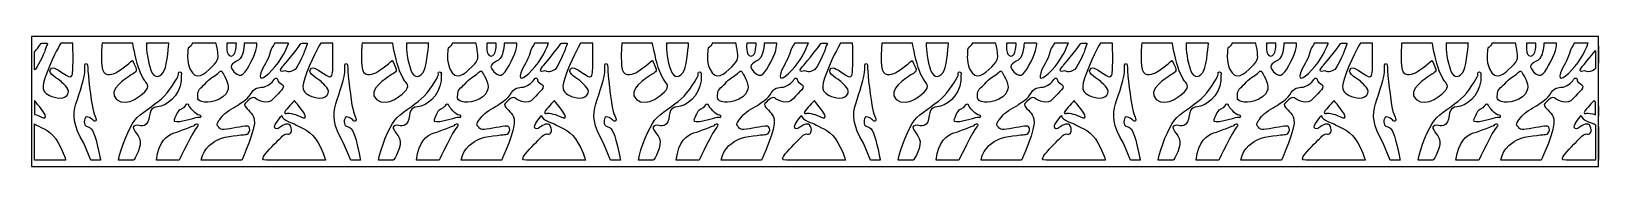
# Model space of a CAD drawing. Header units: centimetres. Extents: x 1.5 to 27, y 6.9 to 9.
import ezdxf

# ---------------------------------------------------------------- set-up
doc = ezdxf.new("R2010")
doc.units = ezdxf.units.CM
doc.header["$MEASUREMENT"] = 0
doc.layers.add('layer 1', color=7, linetype='Continuous')

msp = doc.modelspace()

# ---------------------------------------------------------------- linework, layer by layer
at = {"layer": 'layer 1', "color": 250}
for points, knots in [([(1.50051, 9.00077), (1.50051, 9.00077), (26.99977, 9.00077), (26.99977, 9.00077), (26.99977, 9.00077), (26.99977, 9.00077), (26.99977, 6.87583), (26.99977, 6.87583), (26.99977, 6.87583), (26.99977, 6.87583), (1.50051, 6.87583), (1.50051, 6.87583), (1.50051, 6.87583), (1.50051, 6.87583), (1.50051, 9.00077), (1.50051, 9.00077)], [0, 0, 0, 0, 0.2, 0.2, 0.2, 0.2, 0.4, 0.4, 0.4, 0.4, 0.6, 0.6, 0.6, 0.6, 1, 1, 1, 1]), ([(1.55364, 8.45537), (1.56381, 8.46259), (1.57284, 8.4711), (1.57993, 8.48092), (1.57993, 8.48092), (1.61813, 8.53378), (1.72685, 8.7599), (1.73567, 8.81277), (1.73567, 8.81277), (1.74448, 8.86562), (1.79443, 8.90202), (1.73273, 8.89321), (1.73273, 8.89321), (1.67102, 8.8844), (1.67396, 8.91261), (1.63576, 8.85388), (1.63576, 8.85388), (1.6234, 8.83487), (1.59135, 8.7931), (1.55364, 8.74529), (1.55364, 8.74529), (1.55364, 8.74529), (1.55364, 8.45537), (1.55364, 8.45537)], [0, 0, 0, 0, 0.14285714, 0.14285714, 0.14285714, 0.14285714, 0.28571429, 0.28571429, 0.28571429, 0.28571429, 0.42857143, 0.42857143, 0.42857143, 0.42857143, 0.57142857, 0.57142857, 0.57142857, 0.57142857, 0.71428571, 0.71428571, 0.71428571, 0.71428571, 1, 1, 1, 1]), ([(1.97955, 8.89321), (1.97955, 8.89321), (2.17642, 8.89321), (2.17642, 8.89321), (2.17642, 8.89321), (2.17642, 8.89321), (2.18229, 8.56315), (2.17642, 8.47798), (2.17642, 8.47798), (2.17054, 8.39282), (2.17892, 8.2959), (2.0677, 8.36639), (2.0677, 8.36639), (1.94723, 8.44274), (1.8532, 8.52791), (1.81206, 8.4633), (1.81206, 8.4633), (1.76377, 8.38746), (1.94429, 8.31059), (1.98542, 8.26361), (1.98542, 8.26361), (2.02656, 8.21662), (2.15879, 8.12852), (2.08239, 8.04042), (2.08239, 8.04042), (2.00599, 7.95232), (1.83263, 8.01105), (1.76799, 8.0551), (1.76799, 8.0551), (1.70334, 8.09915), (1.6387, 8.12558), (1.75623, 8.41925), (1.75623, 8.41925), (1.87377, 8.71292), (1.97955, 8.89321), (1.97955, 8.89321)], [0, 0, 0, 0, 0.1, 0.1, 0.1, 0.1, 0.2, 0.2, 0.2, 0.2, 0.3, 0.3, 0.3, 0.3, 0.4, 0.4, 0.4, 0.4, 0.5, 0.5, 0.5, 0.5, 0.6, 0.6, 0.6, 0.6, 0.7, 0.7, 0.7, 0.7, 0.8, 0.8, 0.8, 0.8, 1, 1, 1, 1]), ([(2.65243, 8.89321), (2.65243, 8.89321), (3.14901, 8.89321), (3.14901, 8.89321), (3.14901, 8.89321), (3.14901, 8.89321), (3.19015, 8.65712), (3.24304, 8.4956), (3.24304, 8.4956), (3.29593, 8.33409), (3.35469, 8.26361), (3.3782, 8.23424), (3.3782, 8.23424), (3.40171, 8.20487), (3.40465, 8.16963), (3.36938, 8.12264), (3.36938, 8.12264), (3.33412, 8.07566), (3.05792, 7.82017), (2.8875, 7.97287), (2.8875, 7.97287), (2.71707, 8.12558), (3.06674, 8.32821), (3.10787, 8.36345), (3.10787, 8.36345), (3.14901, 8.39869), (3.23716, 8.4075), (3.19896, 8.49267), (3.19896, 8.49267), (3.16076, 8.57783), (3.14607, 8.61013), (3.14607, 8.61013), (3.14607, 8.61013), (3.14607, 8.61013), (2.9492, 8.44568), (2.87574, 8.4075), (2.87574, 8.4075), (2.80228, 8.36933), (2.66124, 8.33115), (2.64655, 8.5191), (2.64655, 8.5191), (2.63186, 8.70705), (2.65243, 8.89321), (2.65243, 8.89321)], [0, 0, 0, 0, 0.08333333, 0.08333333, 0.08333333, 0.08333333, 0.16666667, 0.16666667, 0.16666667, 0.16666667, 0.25, 0.25, 0.25, 0.25, 0.33333333, 0.33333333, 0.33333333, 0.33333333, 0.41666667, 0.41666667, 0.41666667, 0.41666667, 0.5, 0.5, 0.5, 0.5, 0.58333333, 0.58333333, 0.58333333, 0.58333333, 0.66666667, 0.66666667, 0.66666667, 0.66666667, 0.75, 0.75, 0.75, 0.75, 0.83333333, 0.83333333, 0.83333333, 0.83333333, 1, 1, 1, 1]), ([(3.37526, 8.89321), (3.37526, 8.89321), (3.73668, 8.89321), (3.73668, 8.89321), (3.73668, 8.89321), (3.73668, 8.89321), (3.71317, 8.55434), (3.66322, 8.44568), (3.66322, 8.44568), (3.61327, 8.33702), (3.49867, 8.29297), (3.44578, 8.44862), (3.44578, 8.44862), (3.39289, 8.60426), (3.36938, 8.76987), (3.37526, 8.89321)], [0, 0, 0, 0, 0.2, 0.2, 0.2, 0.2, 0.4, 0.4, 0.4, 0.4, 0.6, 0.6, 0.6, 0.6, 1, 1, 1, 1]), ([(4.1216, 8.89321), (4.1216, 8.89321), (4.50358, 8.89321), (4.50358, 8.89321), (4.50358, 8.89321), (4.50358, 8.89321), (4.53003, 8.79808), (4.53297, 8.73347), (4.53297, 8.73347), (4.53591, 8.66887), (4.56529, 8.62188), (4.43894, 8.50441), (4.43894, 8.50441), (4.31259, 8.38695), (4.18347, 8.25591), (4.08046, 8.47211), (4.08046, 8.47211), (4.0217, 8.59545), (4.04814, 8.75697), (4.04814, 8.75697), (4.04814, 8.75697), (4.04814, 8.75697), (4.03639, 8.80689), (4.07459, 8.82745), (4.07459, 8.82745), (4.11279, 8.848), (4.1216, 8.89321), (4.1216, 8.89321)], [0, 0, 0, 0, 0.125, 0.125, 0.125, 0.125, 0.25, 0.25, 0.25, 0.25, 0.375, 0.375, 0.375, 0.375, 0.5, 0.5, 0.5, 0.5, 0.625, 0.625, 0.625, 0.625, 0.75, 0.75, 0.75, 0.75, 1, 1, 1, 1]), ([(4.68282, 8.89321), (4.68282, 8.89321), (4.83562, 8.89321), (4.83562, 8.89321), (4.83562, 8.89321), (4.83562, 8.89321), (4.84149, 8.67768), (4.7504, 8.67768), (4.7504, 8.67768), (4.65932, 8.67768), (4.68282, 8.89321), (4.68282, 8.89321)], [0, 0, 0, 0, 0.25, 0.25, 0.25, 0.25, 0.5, 0.5, 0.5, 0.5, 1, 1, 1, 1]), ([(4.9649, 8.89321), (4.9649, 8.89321), (5.17059, 8.89321), (5.17059, 8.89321), (5.17059, 8.89321), (5.17059, 8.89321), (5.18234, 8.7834), (5.0795, 8.59251), (5.0795, 8.59251), (4.97666, 8.40163), (4.9267, 8.29297), (4.79742, 8.42512), (4.79742, 8.42512), (4.66813, 8.55727), (4.83562, 8.56902), (4.89732, 8.6395), (4.89732, 8.6395), (4.93549, 8.6831), (4.9649, 8.7963), (4.9649, 8.89321)], [0, 0, 0, 0, 0.16666667, 0.16666667, 0.16666667, 0.16666667, 0.33333333, 0.33333333, 0.33333333, 0.33333333, 0.5, 0.5, 0.5, 0.5, 0.66666667, 0.66666667, 0.66666667, 0.66666667, 1, 1, 1, 1]), ([(5.45861, 8.89321), (5.45861, 8.89321), (5.68588, 8.89321), (5.68588, 8.89321), (5.68588, 8.89321), (5.68588, 8.89321), (5.61678, 8.68288), (5.46936, 8.51092), (5.46936, 8.51092), (5.32194, 8.33897), (5.184, 8.23588), (5.23595, 8.40652), (5.23595, 8.40652), (5.2682, 8.51246), (5.35265, 8.60765), (5.38183, 8.72433), (5.38183, 8.72433), (5.41101, 8.84101), (5.44172, 8.83487), (5.45861, 8.89321)], [0, 0, 0, 0, 0.16666667, 0.16666667, 0.16666667, 0.16666667, 0.33333333, 0.33333333, 0.33333333, 0.33333333, 0.5, 0.5, 0.5, 0.5, 0.66666667, 0.66666667, 0.66666667, 0.66666667, 1, 1, 1, 1]), ([(5.59994, 8.5191), (5.59994, 8.5191), (5.53235, 8.45155), (5.5588, 8.43393), (5.5588, 8.43393), (5.58525, 8.41631), (5.61757, 8.44862), (5.64695, 8.431), (5.64695, 8.431), (5.67633, 8.41338), (5.77036, 8.42806), (5.80856, 8.48092), (5.80856, 8.48092), (5.84676, 8.53378), (5.95548, 8.7599), (5.96429, 8.81277), (5.96429, 8.81277), (5.97311, 8.86562), (6.02306, 8.90202), (5.96135, 8.89321), (5.96135, 8.89321), (5.89965, 8.8844), (5.90258, 8.91261), (5.86439, 8.85388), (5.86439, 8.85388), (5.82619, 8.79514), (5.59994, 8.5191), (5.59994, 8.5191)], [0, 0, 0, 0, 0.125, 0.125, 0.125, 0.125, 0.25, 0.25, 0.25, 0.25, 0.375, 0.375, 0.375, 0.375, 0.5, 0.5, 0.5, 0.5, 0.625, 0.625, 0.625, 0.625, 0.75, 0.75, 0.75, 0.75, 1, 1, 1, 1]), ([(6.20817, 8.89321), (6.20817, 8.89321), (6.40504, 8.89321), (6.40504, 8.89321), (6.40504, 8.89321), (6.40504, 8.89321), (6.41092, 8.56315), (6.40504, 8.47798), (6.40504, 8.47798), (6.39917, 8.39282), (6.40754, 8.2959), (6.29633, 8.36639), (6.29633, 8.36639), (6.17585, 8.44274), (6.08182, 8.52791), (6.04069, 8.4633), (6.04069, 8.4633), (5.9924, 8.38746), (6.17291, 8.31059), (6.21405, 8.26361), (6.21405, 8.26361), (6.25519, 8.21662), (6.38741, 8.12852), (6.31102, 8.04042), (6.31102, 8.04042), (6.23462, 7.95232), (6.06126, 8.01105), (5.99661, 8.0551), (5.99661, 8.0551), (5.93197, 8.09915), (5.86733, 8.12558), (5.98486, 8.41925), (5.98486, 8.41925), (6.10239, 8.71292), (6.20817, 8.89321), (6.20817, 8.89321)], [0, 0, 0, 0, 0.1, 0.1, 0.1, 0.1, 0.2, 0.2, 0.2, 0.2, 0.3, 0.3, 0.3, 0.3, 0.4, 0.4, 0.4, 0.4, 0.5, 0.5, 0.5, 0.5, 0.6, 0.6, 0.6, 0.6, 0.7, 0.7, 0.7, 0.7, 0.8, 0.8, 0.8, 0.8, 1, 1, 1, 1]), ([(6.88106, 8.89321), (6.88106, 8.89321), (7.37763, 8.89321), (7.37763, 8.89321), (7.37763, 8.89321), (7.37763, 8.89321), (7.41877, 8.65712), (7.47166, 8.4956), (7.47166, 8.4956), (7.52455, 8.33409), (7.58332, 8.26361), (7.60683, 8.23424), (7.60683, 8.23424), (7.63033, 8.20487), (7.63327, 8.16963), (7.59801, 8.12264), (7.59801, 8.12264), (7.56275, 8.07566), (7.28654, 7.82017), (7.11612, 7.97287), (7.11612, 7.97287), (6.9457, 8.12558), (7.29536, 8.32821), (7.3365, 8.36345), (7.3365, 8.36345), (7.37763, 8.39869), (7.46579, 8.4075), (7.42759, 8.49267), (7.42759, 8.49267), (7.38939, 8.57783), (7.3747, 8.61013), (7.3747, 8.61013), (7.3747, 8.61013), (7.3747, 8.61013), (7.17783, 8.44568), (7.10437, 8.4075), (7.10437, 8.4075), (7.03091, 8.36933), (6.88987, 8.33115), (6.87518, 8.5191), (6.87518, 8.5191), (6.86049, 8.70705), (6.88106, 8.89321), (6.88106, 8.89321)], [0, 0, 0, 0, 0.08333333, 0.08333333, 0.08333333, 0.08333333, 0.16666667, 0.16666667, 0.16666667, 0.16666667, 0.25, 0.25, 0.25, 0.25, 0.33333333, 0.33333333, 0.33333333, 0.33333333, 0.41666667, 0.41666667, 0.41666667, 0.41666667, 0.5, 0.5, 0.5, 0.5, 0.58333333, 0.58333333, 0.58333333, 0.58333333, 0.66666667, 0.66666667, 0.66666667, 0.66666667, 0.75, 0.75, 0.75, 0.75, 0.83333333, 0.83333333, 0.83333333, 0.83333333, 1, 1, 1, 1]), ([(7.60389, 8.89321), (7.60389, 8.89321), (7.9653, 8.89321), (7.9653, 8.89321), (7.9653, 8.89321), (7.9653, 8.89321), (7.9418, 8.55434), (7.89184, 8.44568), (7.89184, 8.44568), (7.84189, 8.33702), (7.7273, 8.29297), (7.67441, 8.44862), (7.67441, 8.44862), (7.62152, 8.60426), (7.59801, 8.76987), (7.60389, 8.89321)], [0, 0, 0, 0, 0.2, 0.2, 0.2, 0.2, 0.4, 0.4, 0.4, 0.4, 0.6, 0.6, 0.6, 0.6, 1, 1, 1, 1]), ([(8.35023, 8.89321), (8.35023, 8.89321), (8.73221, 8.89321), (8.73221, 8.89321), (8.73221, 8.89321), (8.73221, 8.89321), (8.75866, 8.79808), (8.76159, 8.73347), (8.76159, 8.73347), (8.76453, 8.66887), (8.79391, 8.62188), (8.66757, 8.50441), (8.66757, 8.50441), (8.54122, 8.38695), (8.4121, 8.25591), (8.30909, 8.47211), (8.30909, 8.47211), (8.25032, 8.59545), (8.27677, 8.75697), (8.27677, 8.75697), (8.27677, 8.75697), (8.27677, 8.75697), (8.26502, 8.80689), (8.30321, 8.82745), (8.30321, 8.82745), (8.34141, 8.848), (8.35023, 8.89321), (8.35023, 8.89321)], [0, 0, 0, 0, 0.125, 0.125, 0.125, 0.125, 0.25, 0.25, 0.25, 0.25, 0.375, 0.375, 0.375, 0.375, 0.5, 0.5, 0.5, 0.5, 0.625, 0.625, 0.625, 0.625, 0.75, 0.75, 0.75, 0.75, 1, 1, 1, 1]), ([(8.91145, 8.89321), (8.91145, 8.89321), (9.06424, 8.89321), (9.06424, 8.89321), (9.06424, 8.89321), (9.06424, 8.89321), (9.07012, 8.67768), (8.97903, 8.67768), (8.97903, 8.67768), (8.88794, 8.67768), (8.91145, 8.89321), (8.91145, 8.89321)], [0, 0, 0, 0, 0.25, 0.25, 0.25, 0.25, 0.5, 0.5, 0.5, 0.5, 1, 1, 1, 1]), ([(9.19353, 8.89321), (9.19353, 8.89321), (9.39921, 8.89321), (9.39921, 8.89321), (9.39921, 8.89321), (9.39921, 8.89321), (9.41097, 8.7834), (9.30812, 8.59251), (9.30812, 8.59251), (9.20528, 8.40163), (9.15533, 8.29297), (9.02604, 8.42512), (9.02604, 8.42512), (8.89676, 8.55727), (9.06424, 8.56902), (9.12595, 8.6395), (9.12595, 8.6395), (9.16412, 8.6831), (9.19353, 8.7963), (9.19353, 8.89321)], [0, 0, 0, 0, 0.16666667, 0.16666667, 0.16666667, 0.16666667, 0.33333333, 0.33333333, 0.33333333, 0.33333333, 0.5, 0.5, 0.5, 0.5, 0.66666667, 0.66666667, 0.66666667, 0.66666667, 1, 1, 1, 1]), ([(9.68724, 8.89321), (9.68724, 8.89321), (9.91451, 8.89321), (9.91451, 8.89321), (9.91451, 8.89321), (9.91451, 8.89321), (9.8454, 8.68288), (9.69799, 8.51092), (9.69799, 8.51092), (9.55057, 8.33897), (9.41263, 8.23588), (9.46458, 8.40652), (9.46458, 8.40652), (9.49682, 8.51246), (9.58128, 8.60765), (9.61046, 8.72433), (9.61046, 8.72433), (9.63963, 8.84101), (9.67034, 8.83487), (9.68724, 8.89321)], [0, 0, 0, 0, 0.16666667, 0.16666667, 0.16666667, 0.16666667, 0.33333333, 0.33333333, 0.33333333, 0.33333333, 0.5, 0.5, 0.5, 0.5, 0.66666667, 0.66666667, 0.66666667, 0.66666667, 1, 1, 1, 1]), ([(9.82856, 8.5191), (9.82856, 8.5191), (9.76098, 8.45155), (9.78743, 8.43393), (9.78743, 8.43393), (9.81387, 8.41631), (9.84619, 8.44862), (9.87558, 8.431), (9.87558, 8.431), (9.90496, 8.41338), (9.99899, 8.42806), (10.03718, 8.48092), (10.03718, 8.48092), (10.07538, 8.53378), (10.1841, 8.7599), (10.19292, 8.81277), (10.19292, 8.81277), (10.20173, 8.86562), (10.25168, 8.90202), (10.18998, 8.89321), (10.18998, 8.89321), (10.12827, 8.8844), (10.13121, 8.91261), (10.09301, 8.85388), (10.09301, 8.85388), (10.05482, 8.79514), (9.82856, 8.5191), (9.82856, 8.5191)], [0, 0, 0, 0, 0.125, 0.125, 0.125, 0.125, 0.25, 0.25, 0.25, 0.25, 0.375, 0.375, 0.375, 0.375, 0.5, 0.5, 0.5, 0.5, 0.625, 0.625, 0.625, 0.625, 0.75, 0.75, 0.75, 0.75, 1, 1, 1, 1]), ([(10.4368, 8.89321), (10.4368, 8.89321), (10.63367, 8.89321), (10.63367, 8.89321), (10.63367, 8.89321), (10.63367, 8.89321), (10.63955, 8.56315), (10.63367, 8.47798), (10.63367, 8.47798), (10.62779, 8.39282), (10.63617, 8.2959), (10.52495, 8.36639), (10.52495, 8.36639), (10.40448, 8.44274), (10.31045, 8.52791), (10.26931, 8.4633), (10.26931, 8.4633), (10.22102, 8.38746), (10.40154, 8.31059), (10.44268, 8.26361), (10.44268, 8.26361), (10.48381, 8.21662), (10.61604, 8.12852), (10.53964, 8.04042), (10.53964, 8.04042), (10.46324, 7.95232), (10.28988, 8.01105), (10.22524, 8.0551), (10.22524, 8.0551), (10.1606, 8.09915), (10.09595, 8.12558), (10.21349, 8.41925), (10.21349, 8.41925), (10.33102, 8.71292), (10.4368, 8.89321), (10.4368, 8.89321)], [0, 0, 0, 0, 0.1, 0.1, 0.1, 0.1, 0.2, 0.2, 0.2, 0.2, 0.3, 0.3, 0.3, 0.3, 0.4, 0.4, 0.4, 0.4, 0.5, 0.5, 0.5, 0.5, 0.6, 0.6, 0.6, 0.6, 0.7, 0.7, 0.7, 0.7, 0.8, 0.8, 0.8, 0.8, 1, 1, 1, 1]), ([(11.10968, 8.89321), (11.10968, 8.89321), (11.60626, 8.89321), (11.60626, 8.89321), (11.60626, 8.89321), (11.60626, 8.89321), (11.6474, 8.65712), (11.70029, 8.4956), (11.70029, 8.4956), (11.75318, 8.33409), (11.81195, 8.26361), (11.83545, 8.23424), (11.83545, 8.23424), (11.85896, 8.20487), (11.8619, 8.16963), (11.82664, 8.12264), (11.82664, 8.12264), (11.79138, 8.07566), (11.51517, 7.82017), (11.34475, 7.97287), (11.34475, 7.97287), (11.17432, 8.12558), (11.52399, 8.32821), (11.56512, 8.36345), (11.56512, 8.36345), (11.60626, 8.39869), (11.69441, 8.4075), (11.65621, 8.49267), (11.65621, 8.49267), (11.61801, 8.57783), (11.60332, 8.61013), (11.60332, 8.61013), (11.60332, 8.61013), (11.60332, 8.61013), (11.40645, 8.44568), (11.33299, 8.4075), (11.33299, 8.4075), (11.25954, 8.36933), (11.1185, 8.33115), (11.1038, 8.5191), (11.1038, 8.5191), (11.08911, 8.70705), (11.10968, 8.89321), (11.10968, 8.89321)], [0, 0, 0, 0, 0.08333333, 0.08333333, 0.08333333, 0.08333333, 0.16666667, 0.16666667, 0.16666667, 0.16666667, 0.25, 0.25, 0.25, 0.25, 0.33333333, 0.33333333, 0.33333333, 0.33333333, 0.41666667, 0.41666667, 0.41666667, 0.41666667, 0.5, 0.5, 0.5, 0.5, 0.58333333, 0.58333333, 0.58333333, 0.58333333, 0.66666667, 0.66666667, 0.66666667, 0.66666667, 0.75, 0.75, 0.75, 0.75, 0.83333333, 0.83333333, 0.83333333, 0.83333333, 1, 1, 1, 1]), ([(11.83251, 8.89321), (11.83251, 8.89321), (12.19393, 8.89321), (12.19393, 8.89321), (12.19393, 8.89321), (12.19393, 8.89321), (12.17042, 8.55434), (12.12047, 8.44568), (12.12047, 8.44568), (12.07052, 8.33702), (11.95592, 8.29297), (11.90303, 8.44862), (11.90303, 8.44862), (11.85014, 8.60426), (11.82664, 8.76987), (11.83251, 8.89321)], [0, 0, 0, 0, 0.2, 0.2, 0.2, 0.2, 0.4, 0.4, 0.4, 0.4, 0.6, 0.6, 0.6, 0.6, 1, 1, 1, 1]), ([(12.57885, 8.89321), (12.57885, 8.89321), (12.96084, 8.89321), (12.96084, 8.89321), (12.96084, 8.89321), (12.96084, 8.89321), (12.98728, 8.79808), (12.99022, 8.73347), (12.99022, 8.73347), (12.99316, 8.66887), (13.02254, 8.62188), (12.89619, 8.50441), (12.89619, 8.50441), (12.76984, 8.38695), (12.64073, 8.25591), (12.53772, 8.47211), (12.53772, 8.47211), (12.47895, 8.59545), (12.5054, 8.75697), (12.5054, 8.75697), (12.5054, 8.75697), (12.5054, 8.75697), (12.49364, 8.80689), (12.53184, 8.82745), (12.53184, 8.82745), (12.57004, 8.848), (12.57885, 8.89321), (12.57885, 8.89321)], [0, 0, 0, 0, 0.125, 0.125, 0.125, 0.125, 0.25, 0.25, 0.25, 0.25, 0.375, 0.375, 0.375, 0.375, 0.5, 0.5, 0.5, 0.5, 0.625, 0.625, 0.625, 0.625, 0.75, 0.75, 0.75, 0.75, 1, 1, 1, 1]), ([(13.14007, 8.89321), (13.14007, 8.89321), (13.29287, 8.89321), (13.29287, 8.89321), (13.29287, 8.89321), (13.29287, 8.89321), (13.29874, 8.67768), (13.20766, 8.67768), (13.20766, 8.67768), (13.11657, 8.67768), (13.14007, 8.89321), (13.14007, 8.89321)], [0, 0, 0, 0, 0.25, 0.25, 0.25, 0.25, 0.5, 0.5, 0.5, 0.5, 1, 1, 1, 1]), ([(13.42215, 8.89321), (13.42215, 8.89321), (13.62784, 8.89321), (13.62784, 8.89321), (13.62784, 8.89321), (13.62784, 8.89321), (13.63959, 8.7834), (13.53675, 8.59251), (13.53675, 8.59251), (13.43391, 8.40163), (13.38396, 8.29297), (13.25467, 8.42512), (13.25467, 8.42512), (13.12538, 8.55727), (13.29287, 8.56902), (13.35457, 8.6395), (13.35457, 8.6395), (13.39274, 8.6831), (13.42215, 8.7963), (13.42215, 8.89321)], [0, 0, 0, 0, 0.16666667, 0.16666667, 0.16666667, 0.16666667, 0.33333333, 0.33333333, 0.33333333, 0.33333333, 0.5, 0.5, 0.5, 0.5, 0.66666667, 0.66666667, 0.66666667, 0.66666667, 1, 1, 1, 1]), ([(13.91586, 8.89321), (13.91586, 8.89321), (14.14313, 8.89321), (14.14313, 8.89321), (14.14313, 8.89321), (14.14313, 8.89321), (14.07403, 8.68288), (13.92661, 8.51092), (13.92661, 8.51092), (13.77919, 8.33897), (13.64126, 8.23588), (13.6932, 8.40652), (13.6932, 8.40652), (13.72545, 8.51246), (13.80991, 8.60765), (13.83908, 8.72433), (13.83908, 8.72433), (13.86826, 8.84101), (13.89897, 8.83487), (13.91586, 8.89321)], [0, 0, 0, 0, 0.16666667, 0.16666667, 0.16666667, 0.16666667, 0.33333333, 0.33333333, 0.33333333, 0.33333333, 0.5, 0.5, 0.5, 0.5, 0.66666667, 0.66666667, 0.66666667, 0.66666667, 1, 1, 1, 1]), ([(14.05719, 8.5191), (14.05719, 8.5191), (13.98961, 8.45155), (14.01605, 8.43393), (14.01605, 8.43393), (14.0425, 8.41631), (14.07482, 8.44862), (14.1042, 8.431), (14.1042, 8.431), (14.13359, 8.41338), (14.22761, 8.42806), (14.26581, 8.48092), (14.26581, 8.48092), (14.30401, 8.53378), (14.41273, 8.7599), (14.42154, 8.81277), (14.42154, 8.81277), (14.43036, 8.86562), (14.48031, 8.90202), (14.4186, 8.89321), (14.4186, 8.89321), (14.3569, 8.8844), (14.35984, 8.91261), (14.32164, 8.85388), (14.32164, 8.85388), (14.28344, 8.79514), (14.05719, 8.5191), (14.05719, 8.5191)], [0, 0, 0, 0, 0.125, 0.125, 0.125, 0.125, 0.25, 0.25, 0.25, 0.25, 0.375, 0.375, 0.375, 0.375, 0.5, 0.5, 0.5, 0.5, 0.625, 0.625, 0.625, 0.625, 0.75, 0.75, 0.75, 0.75, 1, 1, 1, 1]), ([(14.66543, 8.89321), (14.66543, 8.89321), (14.8623, 8.89321), (14.8623, 8.89321), (14.8623, 8.89321), (14.8623, 8.89321), (14.86817, 8.56315), (14.8623, 8.47798), (14.8623, 8.47798), (14.85642, 8.39282), (14.86479, 8.2959), (14.75358, 8.36639), (14.75358, 8.36639), (14.6331, 8.44274), (14.53908, 8.52791), (14.49794, 8.4633), (14.49794, 8.4633), (14.44965, 8.38746), (14.63017, 8.31059), (14.6713, 8.26361), (14.6713, 8.26361), (14.71244, 8.21662), (14.84466, 8.12852), (14.76827, 8.04042), (14.76827, 8.04042), (14.69187, 7.95232), (14.51851, 8.01105), (14.45386, 8.0551), (14.45386, 8.0551), (14.38922, 8.09915), (14.32458, 8.12558), (14.44211, 8.41925), (14.44211, 8.41925), (14.55964, 8.71292), (14.66543, 8.89321), (14.66543, 8.89321)], [0, 0, 0, 0, 0.1, 0.1, 0.1, 0.1, 0.2, 0.2, 0.2, 0.2, 0.3, 0.3, 0.3, 0.3, 0.4, 0.4, 0.4, 0.4, 0.5, 0.5, 0.5, 0.5, 0.6, 0.6, 0.6, 0.6, 0.7, 0.7, 0.7, 0.7, 0.8, 0.8, 0.8, 0.8, 1, 1, 1, 1]), ([(15.33831, 8.89321), (15.33831, 8.89321), (15.83489, 8.89321), (15.83489, 8.89321), (15.83489, 8.89321), (15.83489, 8.89321), (15.87602, 8.65712), (15.92891, 8.4956), (15.92891, 8.4956), (15.9818, 8.33409), (16.04057, 8.26361), (16.06408, 8.23424), (16.06408, 8.23424), (16.08758, 8.20487), (16.09052, 8.16963), (16.05526, 8.12264), (16.05526, 8.12264), (16.02, 8.07566), (15.7438, 7.82017), (15.57337, 7.97287), (15.57337, 7.97287), (15.40295, 8.12558), (15.75261, 8.32821), (15.79375, 8.36345), (15.79375, 8.36345), (15.83489, 8.39869), (15.92304, 8.4075), (15.88484, 8.49267), (15.88484, 8.49267), (15.84664, 8.57783), (15.83195, 8.61013), (15.83195, 8.61013), (15.83195, 8.61013), (15.83195, 8.61013), (15.63508, 8.44568), (15.56162, 8.4075), (15.56162, 8.4075), (15.48816, 8.36933), (15.34712, 8.33115), (15.33243, 8.5191), (15.33243, 8.5191), (15.31774, 8.70705), (15.33831, 8.89321), (15.33831, 8.89321)], [0, 0, 0, 0, 0.08333333, 0.08333333, 0.08333333, 0.08333333, 0.16666667, 0.16666667, 0.16666667, 0.16666667, 0.25, 0.25, 0.25, 0.25, 0.33333333, 0.33333333, 0.33333333, 0.33333333, 0.41666667, 0.41666667, 0.41666667, 0.41666667, 0.5, 0.5, 0.5, 0.5, 0.58333333, 0.58333333, 0.58333333, 0.58333333, 0.66666667, 0.66666667, 0.66666667, 0.66666667, 0.75, 0.75, 0.75, 0.75, 0.83333333, 0.83333333, 0.83333333, 0.83333333, 1, 1, 1, 1]), ([(16.06114, 8.89321), (16.06114, 8.89321), (16.42256, 8.89321), (16.42256, 8.89321), (16.42256, 8.89321), (16.42256, 8.89321), (16.39905, 8.55434), (16.3491, 8.44568), (16.3491, 8.44568), (16.29915, 8.33702), (16.18455, 8.29297), (16.13166, 8.44862), (16.13166, 8.44862), (16.07877, 8.60426), (16.05526, 8.76987), (16.06114, 8.89321)], [0, 0, 0, 0, 0.2, 0.2, 0.2, 0.2, 0.4, 0.4, 0.4, 0.4, 0.6, 0.6, 0.6, 0.6, 1, 1, 1, 1]), ([(16.80748, 8.89321), (16.80748, 8.89321), (17.18946, 8.89321), (17.18946, 8.89321), (17.18946, 8.89321), (17.18946, 8.89321), (17.21591, 8.79808), (17.21884, 8.73347), (17.21884, 8.73347), (17.22178, 8.66887), (17.25117, 8.62188), (17.12482, 8.50441), (17.12482, 8.50441), (16.99847, 8.38695), (16.86935, 8.25591), (16.76634, 8.47211), (16.76634, 8.47211), (16.70757, 8.59545), (16.73402, 8.75697), (16.73402, 8.75697), (16.73402, 8.75697), (16.73402, 8.75697), (16.72227, 8.80689), (16.76047, 8.82745), (16.76047, 8.82745), (16.79866, 8.848), (16.80748, 8.89321), (16.80748, 8.89321)], [0, 0, 0, 0, 0.125, 0.125, 0.125, 0.125, 0.25, 0.25, 0.25, 0.25, 0.375, 0.375, 0.375, 0.375, 0.5, 0.5, 0.5, 0.5, 0.625, 0.625, 0.625, 0.625, 0.75, 0.75, 0.75, 0.75, 1, 1, 1, 1]), ([(17.3687, 8.89321), (17.3687, 8.89321), (17.52149, 8.89321), (17.52149, 8.89321), (17.52149, 8.89321), (17.52149, 8.89321), (17.52737, 8.67768), (17.43628, 8.67768), (17.43628, 8.67768), (17.34519, 8.67768), (17.3687, 8.89321), (17.3687, 8.89321)], [0, 0, 0, 0, 0.25, 0.25, 0.25, 0.25, 0.5, 0.5, 0.5, 0.5, 1, 1, 1, 1]), ([(17.65078, 8.89321), (17.65078, 8.89321), (17.85647, 8.89321), (17.85647, 8.89321), (17.85647, 8.89321), (17.85647, 8.89321), (17.86822, 8.7834), (17.76538, 8.59251), (17.76538, 8.59251), (17.66254, 8.40163), (17.61258, 8.29297), (17.4833, 8.42512), (17.4833, 8.42512), (17.35401, 8.55727), (17.52149, 8.56902), (17.5832, 8.6395), (17.5832, 8.6395), (17.62137, 8.6831), (17.65078, 8.7963), (17.65078, 8.89321)], [0, 0, 0, 0, 0.16666667, 0.16666667, 0.16666667, 0.16666667, 0.33333333, 0.33333333, 0.33333333, 0.33333333, 0.5, 0.5, 0.5, 0.5, 0.66666667, 0.66666667, 0.66666667, 0.66666667, 1, 1, 1, 1]), ([(18.14449, 8.89321), (18.14449, 8.89321), (18.37176, 8.89321), (18.37176, 8.89321), (18.37176, 8.89321), (18.37176, 8.89321), (18.30266, 8.68288), (18.15524, 8.51092), (18.15524, 8.51092), (18.00782, 8.33897), (17.86988, 8.23588), (17.92183, 8.40652), (17.92183, 8.40652), (17.95407, 8.51246), (18.03853, 8.60765), (18.06771, 8.72433), (18.06771, 8.72433), (18.09689, 8.84101), (18.1276, 8.83487), (18.14449, 8.89321)], [0, 0, 0, 0, 0.16666667, 0.16666667, 0.16666667, 0.16666667, 0.33333333, 0.33333333, 0.33333333, 0.33333333, 0.5, 0.5, 0.5, 0.5, 0.66666667, 0.66666667, 0.66666667, 0.66666667, 1, 1, 1, 1]), ([(18.28581, 8.5191), (18.28581, 8.5191), (18.21823, 8.45155), (18.24468, 8.43393), (18.24468, 8.43393), (18.27112, 8.41631), (18.30345, 8.44862), (18.33283, 8.431), (18.33283, 8.431), (18.36221, 8.41338), (18.45624, 8.42806), (18.49444, 8.48092), (18.49444, 8.48092), (18.53264, 8.53378), (18.64135, 8.7599), (18.65017, 8.81277), (18.65017, 8.81277), (18.65898, 8.86562), (18.70894, 8.90202), (18.64723, 8.89321), (18.64723, 8.89321), (18.58553, 8.8844), (18.58846, 8.91261), (18.55027, 8.85388), (18.55027, 8.85388), (18.51207, 8.79514), (18.28581, 8.5191), (18.28581, 8.5191)], [0, 0, 0, 0, 0.125, 0.125, 0.125, 0.125, 0.25, 0.25, 0.25, 0.25, 0.375, 0.375, 0.375, 0.375, 0.5, 0.5, 0.5, 0.5, 0.625, 0.625, 0.625, 0.625, 0.75, 0.75, 0.75, 0.75, 1, 1, 1, 1]), ([(18.89405, 8.89321), (18.89405, 8.89321), (19.09092, 8.89321), (19.09092, 8.89321), (19.09092, 8.89321), (19.09092, 8.89321), (19.0968, 8.56315), (19.09092, 8.47798), (19.09092, 8.47798), (19.08504, 8.39282), (19.09342, 8.2959), (18.9822, 8.36639), (18.9822, 8.36639), (18.86173, 8.44274), (18.7677, 8.52791), (18.72657, 8.4633), (18.72657, 8.4633), (18.67828, 8.38746), (18.85879, 8.31059), (18.89993, 8.26361), (18.89993, 8.26361), (18.94106, 8.21662), (19.07329, 8.12852), (18.99689, 8.04042), (18.99689, 8.04042), (18.9205, 7.95232), (18.74713, 8.01105), (18.68249, 8.0551), (18.68249, 8.0551), (18.61785, 8.09915), (18.5532, 8.12558), (18.67074, 8.41925), (18.67074, 8.41925), (18.78827, 8.71292), (18.89405, 8.89321), (18.89405, 8.89321)], [0, 0, 0, 0, 0.1, 0.1, 0.1, 0.1, 0.2, 0.2, 0.2, 0.2, 0.3, 0.3, 0.3, 0.3, 0.4, 0.4, 0.4, 0.4, 0.5, 0.5, 0.5, 0.5, 0.6, 0.6, 0.6, 0.6, 0.7, 0.7, 0.7, 0.7, 0.8, 0.8, 0.8, 0.8, 1, 1, 1, 1]), ([(19.56693, 8.89321), (19.56693, 8.89321), (20.06351, 8.89321), (20.06351, 8.89321), (20.06351, 8.89321), (20.06351, 8.89321), (20.10465, 8.65712), (20.15754, 8.4956), (20.15754, 8.4956), (20.21043, 8.33409), (20.2692, 8.26361), (20.2927, 8.23424), (20.2927, 8.23424), (20.31621, 8.20487), (20.31915, 8.16963), (20.28389, 8.12264), (20.28389, 8.12264), (20.24863, 8.07566), (19.97242, 7.82017), (19.802, 7.97287), (19.802, 7.97287), (19.63158, 8.12558), (19.98124, 8.32821), (20.02238, 8.36345), (20.02238, 8.36345), (20.06351, 8.39869), (20.15166, 8.4075), (20.11346, 8.49267), (20.11346, 8.49267), (20.07527, 8.57783), (20.06058, 8.61013), (20.06058, 8.61013), (20.06058, 8.61013), (20.06058, 8.61013), (19.8637, 8.44568), (19.79025, 8.4075), (19.79025, 8.4075), (19.71679, 8.36933), (19.57575, 8.33115), (19.56106, 8.5191), (19.56106, 8.5191), (19.54637, 8.70705), (19.56693, 8.89321), (19.56693, 8.89321)], [0, 0, 0, 0, 0.08333333, 0.08333333, 0.08333333, 0.08333333, 0.16666667, 0.16666667, 0.16666667, 0.16666667, 0.25, 0.25, 0.25, 0.25, 0.33333333, 0.33333333, 0.33333333, 0.33333333, 0.41666667, 0.41666667, 0.41666667, 0.41666667, 0.5, 0.5, 0.5, 0.5, 0.58333333, 0.58333333, 0.58333333, 0.58333333, 0.66666667, 0.66666667, 0.66666667, 0.66666667, 0.75, 0.75, 0.75, 0.75, 0.83333333, 0.83333333, 0.83333333, 0.83333333, 1, 1, 1, 1]), ([(20.28976, 8.89321), (20.28976, 8.89321), (20.65118, 8.89321), (20.65118, 8.89321), (20.65118, 8.89321), (20.65118, 8.89321), (20.62768, 8.55434), (20.57772, 8.44568), (20.57772, 8.44568), (20.52777, 8.33702), (20.41318, 8.29297), (20.36029, 8.44862), (20.36029, 8.44862), (20.3074, 8.60426), (20.28389, 8.76987), (20.28976, 8.89321)], [0, 0, 0, 0, 0.2, 0.2, 0.2, 0.2, 0.4, 0.4, 0.4, 0.4, 0.6, 0.6, 0.6, 0.6, 1, 1, 1, 1]), ([(21.0361, 8.89321), (21.0361, 8.89321), (21.41809, 8.89321), (21.41809, 8.89321), (21.41809, 8.89321), (21.41809, 8.89321), (21.44453, 8.79808), (21.44747, 8.73347), (21.44747, 8.73347), (21.45041, 8.66887), (21.47979, 8.62188), (21.35344, 8.50441), (21.35344, 8.50441), (21.22709, 8.38695), (21.09798, 8.25591), (20.99497, 8.47211), (20.99497, 8.47211), (20.9362, 8.59545), (20.96265, 8.75697), (20.96265, 8.75697), (20.96265, 8.75697), (20.96265, 8.75697), (20.95089, 8.80689), (20.98909, 8.82745), (20.98909, 8.82745), (21.02729, 8.848), (21.0361, 8.89321), (21.0361, 8.89321)], [0, 0, 0, 0, 0.125, 0.125, 0.125, 0.125, 0.25, 0.25, 0.25, 0.25, 0.375, 0.375, 0.375, 0.375, 0.5, 0.5, 0.5, 0.5, 0.625, 0.625, 0.625, 0.625, 0.75, 0.75, 0.75, 0.75, 1, 1, 1, 1]), ([(21.59733, 8.89321), (21.59733, 8.89321), (21.75012, 8.89321), (21.75012, 8.89321), (21.75012, 8.89321), (21.75012, 8.89321), (21.756, 8.67768), (21.66491, 8.67768), (21.66491, 8.67768), (21.57382, 8.67768), (21.59733, 8.89321), (21.59733, 8.89321)], [0, 0, 0, 0, 0.25, 0.25, 0.25, 0.25, 0.5, 0.5, 0.5, 0.5, 1, 1, 1, 1]), ([(21.87941, 8.89321), (21.87941, 8.89321), (22.08509, 8.89321), (22.08509, 8.89321), (22.08509, 8.89321), (22.08509, 8.89321), (22.09685, 8.7834), (21.994, 8.59251), (21.994, 8.59251), (21.89116, 8.40163), (21.84121, 8.29297), (21.71192, 8.42512), (21.71192, 8.42512), (21.58264, 8.55727), (21.75012, 8.56902), (21.81183, 8.6395), (21.81183, 8.6395), (21.85, 8.6831), (21.87941, 8.7963), (21.87941, 8.89321)], [0, 0, 0, 0, 0.16666667, 0.16666667, 0.16666667, 0.16666667, 0.33333333, 0.33333333, 0.33333333, 0.33333333, 0.5, 0.5, 0.5, 0.5, 0.66666667, 0.66666667, 0.66666667, 0.66666667, 1, 1, 1, 1]), ([(22.37312, 8.89321), (22.37312, 8.89321), (22.60038, 8.89321), (22.60038, 8.89321), (22.60038, 8.89321), (22.60038, 8.89321), (22.53128, 8.68288), (22.38387, 8.51092), (22.38387, 8.51092), (22.23645, 8.33897), (22.09851, 8.23588), (22.15045, 8.40652), (22.15045, 8.40652), (22.1827, 8.51246), (22.26716, 8.60765), (22.29634, 8.72433), (22.29634, 8.72433), (22.32551, 8.84101), (22.35622, 8.83487), (22.37312, 8.89321)], [0, 0, 0, 0, 0.16666667, 0.16666667, 0.16666667, 0.16666667, 0.33333333, 0.33333333, 0.33333333, 0.33333333, 0.5, 0.5, 0.5, 0.5, 0.66666667, 0.66666667, 0.66666667, 0.66666667, 1, 1, 1, 1]), ([(22.51444, 8.5191), (22.51444, 8.5191), (22.44686, 8.45155), (22.4733, 8.43393), (22.4733, 8.43393), (22.49975, 8.41631), (22.53207, 8.44862), (22.56145, 8.431), (22.56145, 8.431), (22.59084, 8.41338), (22.68486, 8.42806), (22.72306, 8.48092), (22.72306, 8.48092), (22.76126, 8.53378), (22.86998, 8.7599), (22.8788, 8.81277), (22.8788, 8.81277), (22.88761, 8.86562), (22.93756, 8.90202), (22.87586, 8.89321), (22.87586, 8.89321), (22.81415, 8.8844), (22.81709, 8.91261), (22.77889, 8.85388), (22.77889, 8.85388), (22.74069, 8.79514), (22.51444, 8.5191), (22.51444, 8.5191)], [0, 0, 0, 0, 0.125, 0.125, 0.125, 0.125, 0.25, 0.25, 0.25, 0.25, 0.375, 0.375, 0.375, 0.375, 0.5, 0.5, 0.5, 0.5, 0.625, 0.625, 0.625, 0.625, 0.75, 0.75, 0.75, 0.75, 1, 1, 1, 1]), ([(23.12268, 8.89321), (23.12268, 8.89321), (23.31955, 8.89321), (23.31955, 8.89321), (23.31955, 8.89321), (23.31955, 8.89321), (23.32542, 8.56315), (23.31955, 8.47798), (23.31955, 8.47798), (23.31367, 8.39282), (23.32205, 8.2959), (23.21083, 8.36639), (23.21083, 8.36639), (23.09036, 8.44274), (22.99633, 8.52791), (22.95519, 8.4633), (22.95519, 8.4633), (22.9069, 8.38746), (23.08742, 8.31059), (23.12855, 8.26361), (23.12855, 8.26361), (23.16969, 8.21662), (23.30192, 8.12852), (23.22552, 8.04042), (23.22552, 8.04042), (23.14912, 7.95232), (22.97576, 8.01105), (22.91112, 8.0551), (22.91112, 8.0551), (22.84647, 8.09915), (22.78183, 8.12558), (22.89936, 8.41925), (22.89936, 8.41925), (23.0169, 8.71292), (23.12268, 8.89321), (23.12268, 8.89321)], [0, 0, 0, 0, 0.1, 0.1, 0.1, 0.1, 0.2, 0.2, 0.2, 0.2, 0.3, 0.3, 0.3, 0.3, 0.4, 0.4, 0.4, 0.4, 0.5, 0.5, 0.5, 0.5, 0.6, 0.6, 0.6, 0.6, 0.7, 0.7, 0.7, 0.7, 0.8, 0.8, 0.8, 0.8, 1, 1, 1, 1]), ([(23.79556, 8.89321), (23.79556, 8.89321), (24.29214, 8.89321), (24.29214, 8.89321), (24.29214, 8.89321), (24.29214, 8.89321), (24.33328, 8.65712), (24.38617, 8.4956), (24.38617, 8.4956), (24.43906, 8.33409), (24.49782, 8.26361), (24.52133, 8.23424), (24.52133, 8.23424), (24.54484, 8.20487), (24.54778, 8.16963), (24.51251, 8.12264), (24.51251, 8.12264), (24.47725, 8.07566), (24.20105, 7.82017), (24.03063, 7.97287), (24.03063, 7.97287), (23.8602, 8.12558), (24.20987, 8.32821), (24.251, 8.36345), (24.251, 8.36345), (24.29214, 8.39869), (24.38029, 8.4075), (24.34209, 8.49267), (24.34209, 8.49267), (24.30389, 8.57783), (24.2892, 8.61013), (24.2892, 8.61013), (24.2892, 8.61013), (24.2892, 8.61013), (24.09233, 8.44568), (24.01887, 8.4075), (24.01887, 8.4075), (23.94541, 8.36933), (23.80437, 8.33115), (23.78968, 8.5191), (23.78968, 8.5191), (23.77499, 8.70705), (23.79556, 8.89321), (23.79556, 8.89321)], [0, 0, 0, 0, 0.08333333, 0.08333333, 0.08333333, 0.08333333, 0.16666667, 0.16666667, 0.16666667, 0.16666667, 0.25, 0.25, 0.25, 0.25, 0.33333333, 0.33333333, 0.33333333, 0.33333333, 0.41666667, 0.41666667, 0.41666667, 0.41666667, 0.5, 0.5, 0.5, 0.5, 0.58333333, 0.58333333, 0.58333333, 0.58333333, 0.66666667, 0.66666667, 0.66666667, 0.66666667, 0.75, 0.75, 0.75, 0.75, 0.83333333, 0.83333333, 0.83333333, 0.83333333, 1, 1, 1, 1]), ([(24.51839, 8.89321), (24.51839, 8.89321), (24.87981, 8.89321), (24.87981, 8.89321), (24.87981, 8.89321), (24.87981, 8.89321), (24.8563, 8.55434), (24.80635, 8.44568), (24.80635, 8.44568), (24.7564, 8.33702), (24.6418, 8.29297), (24.58891, 8.44862), (24.58891, 8.44862), (24.53602, 8.60426), (24.51251, 8.76987), (24.51839, 8.89321)], [0, 0, 0, 0, 0.2, 0.2, 0.2, 0.2, 0.4, 0.4, 0.4, 0.4, 0.6, 0.6, 0.6, 0.6, 1, 1, 1, 1]), ([(25.26473, 8.89321), (25.26473, 8.89321), (25.64671, 8.89321), (25.64671, 8.89321), (25.64671, 8.89321), (25.64671, 8.89321), (25.67316, 8.79808), (25.6761, 8.73347), (25.6761, 8.73347), (25.67904, 8.66887), (25.70842, 8.62188), (25.58207, 8.50441), (25.58207, 8.50441), (25.45572, 8.38695), (25.3266, 8.25591), (25.22359, 8.47211), (25.22359, 8.47211), (25.16483, 8.59545), (25.19127, 8.75697), (25.19127, 8.75697), (25.19127, 8.75697), (25.19127, 8.75697), (25.17952, 8.80689), (25.21772, 8.82745), (25.21772, 8.82745), (25.25592, 8.848), (25.26473, 8.89321), (25.26473, 8.89321)], [0, 0, 0, 0, 0.125, 0.125, 0.125, 0.125, 0.25, 0.25, 0.25, 0.25, 0.375, 0.375, 0.375, 0.375, 0.5, 0.5, 0.5, 0.5, 0.625, 0.625, 0.625, 0.625, 0.75, 0.75, 0.75, 0.75, 1, 1, 1, 1]), ([(25.82595, 8.89321), (25.82595, 8.89321), (25.97875, 8.89321), (25.97875, 8.89321), (25.97875, 8.89321), (25.97875, 8.89321), (25.98462, 8.67768), (25.89353, 8.67768), (25.89353, 8.67768), (25.80245, 8.67768), (25.82595, 8.89321), (25.82595, 8.89321)], [0, 0, 0, 0, 0.25, 0.25, 0.25, 0.25, 0.5, 0.5, 0.5, 0.5, 1, 1, 1, 1]), ([(26.10803, 8.89321), (26.10803, 8.89321), (26.31372, 8.89321), (26.31372, 8.89321), (26.31372, 8.89321), (26.31372, 8.89321), (26.32547, 8.7834), (26.22263, 8.59251), (26.22263, 8.59251), (26.11979, 8.40163), (26.06983, 8.29297), (25.94055, 8.42512), (25.94055, 8.42512), (25.81126, 8.55727), (25.97875, 8.56902), (26.04045, 8.6395), (26.04045, 8.6395), (26.07862, 8.6831), (26.10803, 8.7963), (26.10803, 8.89321)], [0, 0, 0, 0, 0.16666667, 0.16666667, 0.16666667, 0.16666667, 0.33333333, 0.33333333, 0.33333333, 0.33333333, 0.5, 0.5, 0.5, 0.5, 0.66666667, 0.66666667, 0.66666667, 0.66666667, 1, 1, 1, 1]), ([(26.60174, 8.89321), (26.60174, 8.89321), (26.82901, 8.89321), (26.82901, 8.89321), (26.82901, 8.89321), (26.82901, 8.89321), (26.75991, 8.68288), (26.61249, 8.51092), (26.61249, 8.51092), (26.46507, 8.33897), (26.32713, 8.23588), (26.37908, 8.40652), (26.37908, 8.40652), (26.41133, 8.51246), (26.49578, 8.60765), (26.52496, 8.72433), (26.52496, 8.72433), (26.55414, 8.84101), (26.58485, 8.83487), (26.60174, 8.89321)], [0, 0, 0, 0, 0.16666667, 0.16666667, 0.16666667, 0.16666667, 0.33333333, 0.33333333, 0.33333333, 0.33333333, 0.5, 0.5, 0.5, 0.5, 0.66666667, 0.66666667, 0.66666667, 0.66666667, 1, 1, 1, 1]), ([(26.74307, 8.5191), (26.74307, 8.5191), (26.67548, 8.45155), (26.70193, 8.43393), (26.70193, 8.43393), (26.72838, 8.41631), (26.7607, 8.44862), (26.79008, 8.431), (26.79008, 8.431), (26.81824, 8.41411), (26.90579, 8.4269), (26.94664, 8.47454), (26.94664, 8.47454), (26.94664, 8.47454), (26.94664, 8.77238), (26.94664, 8.77238), (26.94664, 8.77238), (26.86674, 8.66999), (26.74307, 8.5191), (26.74307, 8.5191)], [0, 0, 0, 0, 0.16666667, 0.16666667, 0.16666667, 0.16666667, 0.33333333, 0.33333333, 0.33333333, 0.33333333, 0.5, 0.5, 0.5, 0.5, 0.66666667, 0.66666667, 0.66666667, 0.66666667, 1, 1, 1, 1]), ([(26.99977, 8.5645), (26.99977, 8.5645), (26.99977, 8.5645), (26.99977, 8.5645), (26.99977, 8.5645), (26.99977, 8.5645), (26.99977, 8.84257), (26.99977, 8.84257), (26.99977, 8.84257), (26.99977, 8.84257), (26.99977, 8.84257), (26.99977, 8.84257), (26.99977, 8.84257), (26.99977, 8.84257), (26.99977, 8.5645), (26.99977, 8.5645)], [0, 0, 0, 0, 0.2, 0.2, 0.2, 0.2, 0.4, 0.4, 0.4, 0.4, 0.6, 0.6, 0.6, 0.6, 1, 1, 1, 1]), ([(2.46731, 6.98225), (2.46731, 6.98225), (2.62598, 6.98225), (2.62598, 6.98225), (2.62598, 6.98225), (2.62598, 6.98225), (2.56722, 7.30331), (2.51433, 7.42665), (2.51433, 7.42665), (2.46144, 7.54999), (2.41442, 7.51475), (2.3821, 7.54412), (2.3821, 7.54412), (2.34978, 7.57349), (2.35272, 7.7027), (2.4203, 7.68508), (2.4203, 7.68508), (2.48788, 7.66746), (2.52314, 7.59404), (2.54959, 7.62047), (2.54959, 7.62047), (2.57603, 7.6469), (2.52608, 7.69095), (2.49964, 7.8231), (2.49964, 7.8231), (2.47319, 7.95525), (2.41736, 8.38107), (2.4203, 8.48386), (2.4203, 8.48386), (2.42324, 8.58664), (2.38798, 8.5514), (2.38798, 8.5514), (2.38798, 8.5514), (2.38798, 8.5514), (2.36741, 8.58664), (2.37329, 8.4633), (2.37329, 8.4633), (2.37916, 8.33996), (2.2822, 8.08153), (2.22637, 7.90239), (2.22637, 7.90239), (2.17054, 7.72326), (2.17935, 7.54706), (2.35272, 7.25926), (2.35272, 7.25926), (2.35272, 7.25926), (2.46731, 6.98225), (2.46731, 6.98225)], [0, 0, 0, 0, 0.07692308, 0.07692308, 0.07692308, 0.07692308, 0.15384615, 0.15384615, 0.15384615, 0.15384615, 0.23076923, 0.23076923, 0.23076923, 0.23076923, 0.30769231, 0.30769231, 0.30769231, 0.30769231, 0.38461538, 0.38461538, 0.38461538, 0.38461538, 0.46153846, 0.46153846, 0.46153846, 0.46153846, 0.53846154, 0.53846154, 0.53846154, 0.53846154, 0.61538462, 0.61538462, 0.61538462, 0.61538462, 0.69230769, 0.69230769, 0.69230769, 0.69230769, 0.76923077, 0.76923077, 0.76923077, 0.76923077, 0.84615385, 0.84615385, 0.84615385, 0.84615385, 1, 1, 1, 1]), ([(2.91907, 6.98225), (2.91907, 6.98225), (3.14828, 6.98225), (3.1612, 6.98225), (3.1612, 6.98225), (3.17411, 6.98225), (3.31616, 7.21792), (3.26128, 7.33414), (3.26128, 7.33414), (3.20639, 7.45036), (3.10309, 7.51815), (3.19348, 7.54721), (3.19348, 7.54721), (3.23852, 7.56168), (3.26546, 7.53354), (3.30638, 7.53827), (3.30638, 7.53827), (3.3476, 7.54303), (3.40268, 7.58085), (3.41301, 7.65051), (3.41301, 7.65051), (3.43973, 7.83074), (3.44852, 7.83453), (3.60671, 7.86358), (3.60671, 7.86358), (3.7649, 7.89264), (3.96505, 8.11862), (3.93923, 8.37043), (3.93923, 8.37043), (3.93923, 8.37043), (3.95537, 8.42209), (3.91663, 8.42209), (3.91663, 8.42209), (3.87789, 8.42209), (3.90049, 8.39626), (3.8908, 8.36398), (3.8908, 8.36398), (3.88112, 8.33169), (3.73907, 8.08311), (3.61639, 7.9798), (3.61639, 7.9798), (3.49372, 7.8765), (3.27419, 7.74414), (3.1838, 7.63114), (3.1838, 7.63114), (3.0934, 7.51815), (2.95136, 7.17595), (2.91907, 6.98225)], [0, 0, 0, 0, 0.07692308, 0.07692308, 0.07692308, 0.07692308, 0.15384615, 0.15384615, 0.15384615, 0.15384615, 0.23076923, 0.23076923, 0.23076923, 0.23076923, 0.30769231, 0.30769231, 0.30769231, 0.30769231, 0.38461538, 0.38461538, 0.38461538, 0.38461538, 0.46153846, 0.46153846, 0.46153846, 0.46153846, 0.53846154, 0.53846154, 0.53846154, 0.53846154, 0.61538462, 0.61538462, 0.61538462, 0.61538462, 0.69230769, 0.69230769, 0.69230769, 0.69230769, 0.76923077, 0.76923077, 0.76923077, 0.76923077, 0.84615385, 0.84615385, 0.84615385, 0.84615385, 1, 1, 1, 1]), ([(4.32017, 7.92492), (4.32017, 7.92492), (4.64464, 7.91915), (4.70111, 8.13799), (4.70111, 8.13799), (4.72694, 8.23807), (4.60749, 8.41563), (4.60749, 8.41563), (4.60749, 8.41563), (4.60749, 8.41563), (4.58812, 8.46728), (4.54938, 8.4124), (4.54938, 8.4124), (4.51064, 8.35752), (4.42671, 8.34138), (4.35568, 8.25744), (4.35568, 8.25744), (4.28466, 8.1735), (4.21041, 8.14122), (4.21041, 8.0702), (4.21041, 8.0702), (4.21041, 7.99917), (4.1749, 7.95075), (4.32017, 7.92492)], [0, 0, 0, 0, 0.14285714, 0.14285714, 0.14285714, 0.14285714, 0.28571429, 0.28571429, 0.28571429, 0.28571429, 0.42857143, 0.42857143, 0.42857143, 0.42857143, 0.57142857, 0.57142857, 0.57142857, 0.57142857, 0.71428571, 0.71428571, 0.71428571, 0.71428571, 1, 1, 1, 1]), ([(6.69594, 6.98225), (6.69594, 6.98225), (6.85461, 6.98225), (6.85461, 6.98225), (6.85461, 6.98225), (6.85461, 6.98225), (6.79584, 7.30331), (6.74295, 7.42665), (6.74295, 7.42665), (6.69006, 7.54999), (6.64305, 7.51475), (6.61073, 7.54412), (6.61073, 7.54412), (6.57841, 7.57349), (6.58134, 7.7027), (6.64893, 7.68508), (6.64893, 7.68508), (6.71651, 7.66746), (6.75177, 7.59404), (6.77821, 7.62047), (6.77821, 7.62047), (6.80466, 7.6469), (6.75471, 7.69095), (6.72826, 7.8231), (6.72826, 7.8231), (6.70181, 7.95525), (6.64599, 8.38107), (6.64893, 8.48386), (6.64893, 8.48386), (6.65186, 8.58664), (6.6166, 8.5514), (6.6166, 8.5514), (6.6166, 8.5514), (6.6166, 8.5514), (6.59603, 8.58664), (6.60191, 8.4633), (6.60191, 8.4633), (6.60779, 8.33996), (6.51082, 8.08153), (6.45499, 7.90239), (6.45499, 7.90239), (6.39917, 7.72326), (6.40798, 7.54706), (6.58134, 7.25926), (6.58134, 7.25926), (6.58134, 7.25926), (6.69594, 6.98225), (6.69594, 6.98225)], [0, 0, 0, 0, 0.07692308, 0.07692308, 0.07692308, 0.07692308, 0.15384615, 0.15384615, 0.15384615, 0.15384615, 0.23076923, 0.23076923, 0.23076923, 0.23076923, 0.30769231, 0.30769231, 0.30769231, 0.30769231, 0.38461538, 0.38461538, 0.38461538, 0.38461538, 0.46153846, 0.46153846, 0.46153846, 0.46153846, 0.53846154, 0.53846154, 0.53846154, 0.53846154, 0.61538462, 0.61538462, 0.61538462, 0.61538462, 0.69230769, 0.69230769, 0.69230769, 0.69230769, 0.76923077, 0.76923077, 0.76923077, 0.76923077, 0.84615385, 0.84615385, 0.84615385, 0.84615385, 1, 1, 1, 1]), ([(7.1477, 6.98225), (7.1477, 6.98225), (7.37691, 6.98225), (7.38982, 6.98225), (7.38982, 6.98225), (7.40274, 6.98225), (7.54478, 7.21792), (7.4899, 7.33414), (7.4899, 7.33414), (7.43502, 7.45036), (7.33171, 7.51815), (7.42211, 7.54721), (7.42211, 7.54721), (7.46714, 7.56168), (7.49409, 7.53354), (7.53501, 7.53827), (7.53501, 7.53827), (7.57623, 7.54303), (7.63131, 7.58085), (7.64163, 7.65051), (7.64163, 7.65051), (7.66835, 7.83074), (7.67715, 7.83453), (7.83533, 7.86358), (7.83533, 7.86358), (7.99352, 7.89264), (8.19368, 8.11862), (8.16785, 8.37043), (8.16785, 8.37043), (8.16785, 8.37043), (8.18399, 8.42209), (8.14526, 8.42209), (8.14526, 8.42209), (8.10651, 8.42209), (8.12911, 8.39626), (8.11943, 8.36398), (8.11943, 8.36398), (8.10974, 8.33169), (7.9677, 8.08311), (7.84502, 7.9798), (7.84502, 7.9798), (7.72234, 7.8765), (7.50282, 7.74414), (7.41242, 7.63114), (7.41242, 7.63114), (7.32203, 7.51815), (7.17998, 7.17595), (7.1477, 6.98225)], [0, 0, 0, 0, 0.07692308, 0.07692308, 0.07692308, 0.07692308, 0.15384615, 0.15384615, 0.15384615, 0.15384615, 0.23076923, 0.23076923, 0.23076923, 0.23076923, 0.30769231, 0.30769231, 0.30769231, 0.30769231, 0.38461538, 0.38461538, 0.38461538, 0.38461538, 0.46153846, 0.46153846, 0.46153846, 0.46153846, 0.53846154, 0.53846154, 0.53846154, 0.53846154, 0.61538462, 0.61538462, 0.61538462, 0.61538462, 0.69230769, 0.69230769, 0.69230769, 0.69230769, 0.76923077, 0.76923077, 0.76923077, 0.76923077, 0.84615385, 0.84615385, 0.84615385, 0.84615385, 1, 1, 1, 1]), ([(8.5488, 7.92492), (8.5488, 7.92492), (8.87327, 7.91915), (8.92974, 8.13799), (8.92974, 8.13799), (8.95557, 8.23807), (8.83612, 8.41563), (8.83612, 8.41563), (8.83612, 8.41563), (8.83612, 8.41563), (8.81675, 8.46728), (8.77801, 8.4124), (8.77801, 8.4124), (8.73927, 8.35752), (8.65533, 8.34138), (8.58431, 8.25744), (8.58431, 8.25744), (8.51328, 8.1735), (8.43903, 8.14122), (8.43903, 8.0702), (8.43903, 8.0702), (8.43903, 7.99917), (8.40352, 7.95075), (8.5488, 7.92492)], [0, 0, 0, 0, 0.14285714, 0.14285714, 0.14285714, 0.14285714, 0.28571429, 0.28571429, 0.28571429, 0.28571429, 0.42857143, 0.42857143, 0.42857143, 0.42857143, 0.57142857, 0.57142857, 0.57142857, 0.57142857, 0.71428571, 0.71428571, 0.71428571, 0.71428571, 1, 1, 1, 1]), ([(10.92457, 6.98225), (10.92457, 6.98225), (11.08324, 6.98225), (11.08324, 6.98225), (11.08324, 6.98225), (11.08324, 6.98225), (11.02447, 7.30331), (10.97158, 7.42665), (10.97158, 7.42665), (10.91869, 7.54999), (10.87168, 7.51475), (10.83935, 7.54412), (10.83935, 7.54412), (10.80703, 7.57349), (10.80997, 7.7027), (10.87755, 7.68508), (10.87755, 7.68508), (10.94513, 7.66746), (10.98039, 7.59404), (11.00684, 7.62047), (11.00684, 7.62047), (11.03328, 7.6469), (10.98333, 7.69095), (10.95689, 7.8231), (10.95689, 7.8231), (10.93044, 7.95525), (10.87461, 8.38107), (10.87755, 8.48386), (10.87755, 8.48386), (10.88049, 8.58664), (10.84523, 8.5514), (10.84523, 8.5514), (10.84523, 8.5514), (10.84523, 8.5514), (10.82466, 8.58664), (10.83054, 8.4633), (10.83054, 8.4633), (10.83641, 8.33996), (10.73945, 8.08153), (10.68362, 7.90239), (10.68362, 7.90239), (10.62779, 7.72326), (10.63661, 7.54706), (10.80997, 7.25926), (10.80997, 7.25926), (10.80997, 7.25926), (10.92457, 6.98225), (10.92457, 6.98225)], [0, 0, 0, 0, 0.07692308, 0.07692308, 0.07692308, 0.07692308, 0.15384615, 0.15384615, 0.15384615, 0.15384615, 0.23076923, 0.23076923, 0.23076923, 0.23076923, 0.30769231, 0.30769231, 0.30769231, 0.30769231, 0.38461538, 0.38461538, 0.38461538, 0.38461538, 0.46153846, 0.46153846, 0.46153846, 0.46153846, 0.53846154, 0.53846154, 0.53846154, 0.53846154, 0.61538462, 0.61538462, 0.61538462, 0.61538462, 0.69230769, 0.69230769, 0.69230769, 0.69230769, 0.76923077, 0.76923077, 0.76923077, 0.76923077, 0.84615385, 0.84615385, 0.84615385, 0.84615385, 1, 1, 1, 1]), ([(11.37632, 6.98225), (11.37632, 6.98225), (11.60554, 6.98225), (11.61845, 6.98225), (11.61845, 6.98225), (11.63136, 6.98225), (11.77341, 7.21792), (11.71853, 7.33414), (11.71853, 7.33414), (11.66365, 7.45036), (11.56034, 7.51815), (11.65073, 7.54721), (11.65073, 7.54721), (11.69577, 7.56168), (11.72271, 7.53354), (11.76364, 7.53827), (11.76364, 7.53827), (11.80486, 7.54303), (11.85993, 7.58085), (11.87026, 7.65051), (11.87026, 7.65051), (11.89698, 7.83074), (11.90577, 7.83453), (12.06396, 7.86358), (12.06396, 7.86358), (12.22215, 7.89264), (12.42231, 8.11862), (12.39648, 8.37043), (12.39648, 8.37043), (12.39648, 8.37043), (12.41262, 8.42209), (12.37388, 8.42209), (12.37388, 8.42209), (12.33514, 8.42209), (12.35774, 8.39626), (12.34805, 8.36398), (12.34805, 8.36398), (12.33837, 8.33169), (12.19632, 8.08311), (12.07365, 7.9798), (12.07365, 7.9798), (11.95097, 7.8765), (11.73144, 7.74414), (11.64105, 7.63114), (11.64105, 7.63114), (11.55065, 7.51815), (11.40861, 7.17595), (11.37632, 6.98225)], [0, 0, 0, 0, 0.07692308, 0.07692308, 0.07692308, 0.07692308, 0.15384615, 0.15384615, 0.15384615, 0.15384615, 0.23076923, 0.23076923, 0.23076923, 0.23076923, 0.30769231, 0.30769231, 0.30769231, 0.30769231, 0.38461538, 0.38461538, 0.38461538, 0.38461538, 0.46153846, 0.46153846, 0.46153846, 0.46153846, 0.53846154, 0.53846154, 0.53846154, 0.53846154, 0.61538462, 0.61538462, 0.61538462, 0.61538462, 0.69230769, 0.69230769, 0.69230769, 0.69230769, 0.76923077, 0.76923077, 0.76923077, 0.76923077, 0.84615385, 0.84615385, 0.84615385, 0.84615385, 1, 1, 1, 1]), ([(12.77742, 7.92492), (12.77742, 7.92492), (13.10189, 7.91915), (13.15837, 8.13799), (13.15837, 8.13799), (13.18419, 8.23807), (13.06474, 8.41563), (13.06474, 8.41563), (13.06474, 8.41563), (13.06474, 8.41563), (13.04537, 8.46728), (13.00663, 8.4124), (13.00663, 8.4124), (12.96789, 8.35752), (12.88396, 8.34138), (12.81293, 8.25744), (12.81293, 8.25744), (12.74191, 8.1735), (12.66766, 8.14122), (12.66766, 8.0702), (12.66766, 8.0702), (12.66766, 7.99917), (12.63215, 7.95075), (12.77742, 7.92492)], [0, 0, 0, 0, 0.14285714, 0.14285714, 0.14285714, 0.14285714, 0.28571429, 0.28571429, 0.28571429, 0.28571429, 0.42857143, 0.42857143, 0.42857143, 0.42857143, 0.57142857, 0.57142857, 0.57142857, 0.57142857, 0.71428571, 0.71428571, 0.71428571, 0.71428571, 1, 1, 1, 1]), ([(15.15319, 6.98225), (15.15319, 6.98225), (15.31186, 6.98225), (15.31186, 6.98225), (15.31186, 6.98225), (15.31186, 6.98225), (15.25309, 7.30331), (15.20021, 7.42665), (15.20021, 7.42665), (15.14731, 7.54999), (15.1003, 7.51475), (15.06798, 7.54412), (15.06798, 7.54412), (15.03566, 7.57349), (15.0386, 7.7027), (15.10618, 7.68508), (15.10618, 7.68508), (15.17376, 7.66746), (15.20902, 7.59404), (15.23546, 7.62047), (15.23546, 7.62047), (15.26191, 7.6469), (15.21196, 7.69095), (15.18551, 7.8231), (15.18551, 7.8231), (15.15907, 7.95525), (15.10324, 8.38107), (15.10618, 8.48386), (15.10618, 8.48386), (15.10912, 8.58664), (15.07386, 8.5514), (15.07386, 8.5514), (15.07386, 8.5514), (15.07386, 8.5514), (15.05329, 8.58664), (15.05916, 8.4633), (15.05916, 8.4633), (15.06504, 8.33996), (14.96808, 8.08153), (14.91225, 7.90239), (14.91225, 7.90239), (14.85642, 7.72326), (14.86523, 7.54706), (15.0386, 7.25926), (15.0386, 7.25926), (15.0386, 7.25926), (15.15319, 6.98225), (15.15319, 6.98225)], [0, 0, 0, 0, 0.07692308, 0.07692308, 0.07692308, 0.07692308, 0.15384615, 0.15384615, 0.15384615, 0.15384615, 0.23076923, 0.23076923, 0.23076923, 0.23076923, 0.30769231, 0.30769231, 0.30769231, 0.30769231, 0.38461538, 0.38461538, 0.38461538, 0.38461538, 0.46153846, 0.46153846, 0.46153846, 0.46153846, 0.53846154, 0.53846154, 0.53846154, 0.53846154, 0.61538462, 0.61538462, 0.61538462, 0.61538462, 0.69230769, 0.69230769, 0.69230769, 0.69230769, 0.76923077, 0.76923077, 0.76923077, 0.76923077, 0.84615385, 0.84615385, 0.84615385, 0.84615385, 1, 1, 1, 1]), ([(15.60495, 6.98225), (15.60495, 6.98225), (15.83416, 6.98225), (15.84708, 6.98225), (15.84708, 6.98225), (15.85999, 6.98225), (16.00204, 7.21792), (15.94715, 7.33414), (15.94715, 7.33414), (15.89227, 7.45036), (15.78897, 7.51815), (15.87936, 7.54721), (15.87936, 7.54721), (15.92439, 7.56168), (15.95134, 7.53354), (15.99226, 7.53827), (15.99226, 7.53827), (16.03348, 7.54303), (16.08856, 7.58085), (16.09889, 7.65051), (16.09889, 7.65051), (16.12561, 7.83074), (16.1344, 7.83453), (16.29259, 7.86358), (16.29259, 7.86358), (16.45078, 7.89264), (16.65093, 8.11862), (16.62511, 8.37043), (16.62511, 8.37043), (16.62511, 8.37043), (16.64125, 8.42209), (16.60251, 8.42209), (16.60251, 8.42209), (16.56377, 8.42209), (16.58636, 8.39626), (16.57668, 8.36398), (16.57668, 8.36398), (16.567, 8.33169), (16.42495, 8.08311), (16.30227, 7.9798), (16.30227, 7.9798), (16.17959, 7.8765), (15.96007, 7.74414), (15.86967, 7.63114), (15.86967, 7.63114), (15.77928, 7.51815), (15.63723, 7.17595), (15.60495, 6.98225)], [0, 0, 0, 0, 0.07692308, 0.07692308, 0.07692308, 0.07692308, 0.15384615, 0.15384615, 0.15384615, 0.15384615, 0.23076923, 0.23076923, 0.23076923, 0.23076923, 0.30769231, 0.30769231, 0.30769231, 0.30769231, 0.38461538, 0.38461538, 0.38461538, 0.38461538, 0.46153846, 0.46153846, 0.46153846, 0.46153846, 0.53846154, 0.53846154, 0.53846154, 0.53846154, 0.61538462, 0.61538462, 0.61538462, 0.61538462, 0.69230769, 0.69230769, 0.69230769, 0.69230769, 0.76923077, 0.76923077, 0.76923077, 0.76923077, 0.84615385, 0.84615385, 0.84615385, 0.84615385, 1, 1, 1, 1]), ([(17.00605, 7.92492), (17.00605, 7.92492), (17.33052, 7.91915), (17.38699, 8.13799), (17.38699, 8.13799), (17.41282, 8.23807), (17.29337, 8.41563), (17.29337, 8.41563), (17.29337, 8.41563), (17.29337, 8.41563), (17.274, 8.46728), (17.23526, 8.4124), (17.23526, 8.4124), (17.19652, 8.35752), (17.11258, 8.34138), (17.04156, 8.25744), (17.04156, 8.25744), (16.97054, 8.1735), (16.89628, 8.14122), (16.89628, 8.0702), (16.89628, 8.0702), (16.89628, 7.99917), (16.86077, 7.95075), (17.00605, 7.92492)], [0, 0, 0, 0, 0.14285714, 0.14285714, 0.14285714, 0.14285714, 0.28571429, 0.28571429, 0.28571429, 0.28571429, 0.42857143, 0.42857143, 0.42857143, 0.42857143, 0.57142857, 0.57142857, 0.57142857, 0.57142857, 0.71428571, 0.71428571, 0.71428571, 0.71428571, 1, 1, 1, 1]), ([(19.38182, 6.98225), (19.38182, 6.98225), (19.54049, 6.98225), (19.54049, 6.98225), (19.54049, 6.98225), (19.54049, 6.98225), (19.48172, 7.30331), (19.42883, 7.42665), (19.42883, 7.42665), (19.37594, 7.54999), (19.32893, 7.51475), (19.2966, 7.54412), (19.2966, 7.54412), (19.26428, 7.57349), (19.26722, 7.7027), (19.3348, 7.68508), (19.3348, 7.68508), (19.40239, 7.66746), (19.43765, 7.59404), (19.46409, 7.62047), (19.46409, 7.62047), (19.49054, 7.6469), (19.44059, 7.69095), (19.41414, 7.8231), (19.41414, 7.8231), (19.38769, 7.95525), (19.33186, 8.38107), (19.3348, 8.48386), (19.3348, 8.48386), (19.33774, 8.58664), (19.30248, 8.5514), (19.30248, 8.5514), (19.30248, 8.5514), (19.30248, 8.5514), (19.28191, 8.58664), (19.28779, 8.4633), (19.28779, 8.4633), (19.29367, 8.33996), (19.1967, 8.08153), (19.14087, 7.90239), (19.14087, 7.90239), (19.08504, 7.72326), (19.09386, 7.54706), (19.26722, 7.25926), (19.26722, 7.25926), (19.26722, 7.25926), (19.38182, 6.98225), (19.38182, 6.98225)], [0, 0, 0, 0, 0.07692308, 0.07692308, 0.07692308, 0.07692308, 0.15384615, 0.15384615, 0.15384615, 0.15384615, 0.23076923, 0.23076923, 0.23076923, 0.23076923, 0.30769231, 0.30769231, 0.30769231, 0.30769231, 0.38461538, 0.38461538, 0.38461538, 0.38461538, 0.46153846, 0.46153846, 0.46153846, 0.46153846, 0.53846154, 0.53846154, 0.53846154, 0.53846154, 0.61538462, 0.61538462, 0.61538462, 0.61538462, 0.69230769, 0.69230769, 0.69230769, 0.69230769, 0.76923077, 0.76923077, 0.76923077, 0.76923077, 0.84615385, 0.84615385, 0.84615385, 0.84615385, 1, 1, 1, 1]), ([(19.83358, 6.98225), (19.83358, 6.98225), (20.06279, 6.98225), (20.0757, 6.98225), (20.0757, 6.98225), (20.08861, 6.98225), (20.23066, 7.21792), (20.17578, 7.33414), (20.17578, 7.33414), (20.1209, 7.45036), (20.01759, 7.51815), (20.10799, 7.54721), (20.10799, 7.54721), (20.15302, 7.56168), (20.17996, 7.53354), (20.22089, 7.53827), (20.22089, 7.53827), (20.26211, 7.54303), (20.31718, 7.58085), (20.32751, 7.65051), (20.32751, 7.65051), (20.35423, 7.83074), (20.36302, 7.83453), (20.52121, 7.86358), (20.52121, 7.86358), (20.6794, 7.89264), (20.87956, 8.11862), (20.85373, 8.37043), (20.85373, 8.37043), (20.85373, 8.37043), (20.86987, 8.42209), (20.83113, 8.42209), (20.83113, 8.42209), (20.79239, 8.42209), (20.81499, 8.39626), (20.80531, 8.36398), (20.80531, 8.36398), (20.79562, 8.33169), (20.65358, 8.08311), (20.5309, 7.9798), (20.5309, 7.9798), (20.40822, 7.8765), (20.18869, 7.74414), (20.0983, 7.63114), (20.0983, 7.63114), (20.00791, 7.51815), (19.86586, 7.17595), (19.83358, 6.98225)], [0, 0, 0, 0, 0.07692308, 0.07692308, 0.07692308, 0.07692308, 0.15384615, 0.15384615, 0.15384615, 0.15384615, 0.23076923, 0.23076923, 0.23076923, 0.23076923, 0.30769231, 0.30769231, 0.30769231, 0.30769231, 0.38461538, 0.38461538, 0.38461538, 0.38461538, 0.46153846, 0.46153846, 0.46153846, 0.46153846, 0.53846154, 0.53846154, 0.53846154, 0.53846154, 0.61538462, 0.61538462, 0.61538462, 0.61538462, 0.69230769, 0.69230769, 0.69230769, 0.69230769, 0.76923077, 0.76923077, 0.76923077, 0.76923077, 0.84615385, 0.84615385, 0.84615385, 0.84615385, 1, 1, 1, 1]), ([(21.23467, 7.92492), (21.23467, 7.92492), (21.55914, 7.91915), (21.61562, 8.13799), (21.61562, 8.13799), (21.64144, 8.23807), (21.522, 8.41563), (21.522, 8.41563), (21.522, 8.41563), (21.522, 8.41563), (21.50263, 8.46728), (21.46389, 8.4124), (21.46389, 8.4124), (21.42515, 8.35752), (21.34121, 8.34138), (21.27019, 8.25744), (21.27019, 8.25744), (21.19916, 8.1735), (21.12491, 8.14122), (21.12491, 8.0702), (21.12491, 8.0702), (21.12491, 7.99917), (21.0894, 7.95075), (21.23467, 7.92492)], [0, 0, 0, 0, 0.14285714, 0.14285714, 0.14285714, 0.14285714, 0.28571429, 0.28571429, 0.28571429, 0.28571429, 0.42857143, 0.42857143, 0.42857143, 0.42857143, 0.57142857, 0.57142857, 0.57142857, 0.57142857, 0.71428571, 0.71428571, 0.71428571, 0.71428571, 1, 1, 1, 1]), ([(23.61044, 6.98225), (23.61044, 6.98225), (23.76911, 6.98225), (23.76911, 6.98225), (23.76911, 6.98225), (23.76911, 6.98225), (23.71035, 7.30331), (23.65746, 7.42665), (23.65746, 7.42665), (23.60457, 7.54999), (23.55755, 7.51475), (23.52523, 7.54412), (23.52523, 7.54412), (23.49291, 7.57349), (23.49585, 7.7027), (23.56343, 7.68508), (23.56343, 7.68508), (23.63101, 7.66746), (23.66627, 7.59404), (23.69272, 7.62047), (23.69272, 7.62047), (23.71916, 7.6469), (23.66921, 7.69095), (23.64277, 7.8231), (23.64277, 7.8231), (23.61632, 7.95525), (23.56049, 8.38107), (23.56343, 8.48386), (23.56343, 8.48386), (23.56637, 8.58664), (23.53111, 8.5514), (23.53111, 8.5514), (23.53111, 8.5514), (23.53111, 8.5514), (23.51054, 8.58664), (23.51642, 8.4633), (23.51642, 8.4633), (23.52229, 8.33996), (23.42533, 8.08153), (23.3695, 7.90239), (23.3695, 7.90239), (23.31367, 7.72326), (23.32248, 7.54706), (23.49585, 7.25926), (23.49585, 7.25926), (23.49585, 7.25926), (23.61044, 6.98225), (23.61044, 6.98225)], [0, 0, 0, 0, 0.07692308, 0.07692308, 0.07692308, 0.07692308, 0.15384615, 0.15384615, 0.15384615, 0.15384615, 0.23076923, 0.23076923, 0.23076923, 0.23076923, 0.30769231, 0.30769231, 0.30769231, 0.30769231, 0.38461538, 0.38461538, 0.38461538, 0.38461538, 0.46153846, 0.46153846, 0.46153846, 0.46153846, 0.53846154, 0.53846154, 0.53846154, 0.53846154, 0.61538462, 0.61538462, 0.61538462, 0.61538462, 0.69230769, 0.69230769, 0.69230769, 0.69230769, 0.76923077, 0.76923077, 0.76923077, 0.76923077, 0.84615385, 0.84615385, 0.84615385, 0.84615385, 1, 1, 1, 1]), ([(24.0622, 6.98225), (24.0622, 6.98225), (24.29141, 6.98225), (24.30433, 6.98225), (24.30433, 6.98225), (24.31724, 6.98225), (24.45929, 7.21792), (24.40441, 7.33414), (24.40441, 7.33414), (24.34952, 7.45036), (24.24622, 7.51815), (24.33661, 7.54721), (24.33661, 7.54721), (24.38165, 7.56168), (24.40859, 7.53354), (24.44951, 7.53827), (24.44951, 7.53827), (24.49073, 7.54303), (24.54581, 7.58085), (24.55614, 7.65051), (24.55614, 7.65051), (24.58286, 7.83074), (24.59165, 7.83453), (24.74984, 7.86358), (24.74984, 7.86358), (24.90803, 7.89264), (25.10818, 8.11862), (25.08236, 8.37043), (25.08236, 8.37043), (25.08236, 8.37043), (25.0985, 8.42209), (25.05976, 8.42209), (25.05976, 8.42209), (25.02102, 8.42209), (25.04362, 8.39626), (25.03393, 8.36398), (25.03393, 8.36398), (25.02425, 8.33169), (24.8822, 8.08311), (24.75952, 7.9798), (24.75952, 7.9798), (24.63685, 7.8765), (24.41732, 7.74414), (24.32693, 7.63114), (24.32693, 7.63114), (24.23653, 7.51815), (24.09449, 7.17595), (24.0622, 6.98225)], [0, 0, 0, 0, 0.07692308, 0.07692308, 0.07692308, 0.07692308, 0.15384615, 0.15384615, 0.15384615, 0.15384615, 0.23076923, 0.23076923, 0.23076923, 0.23076923, 0.30769231, 0.30769231, 0.30769231, 0.30769231, 0.38461538, 0.38461538, 0.38461538, 0.38461538, 0.46153846, 0.46153846, 0.46153846, 0.46153846, 0.53846154, 0.53846154, 0.53846154, 0.53846154, 0.61538462, 0.61538462, 0.61538462, 0.61538462, 0.69230769, 0.69230769, 0.69230769, 0.69230769, 0.76923077, 0.76923077, 0.76923077, 0.76923077, 0.84615385, 0.84615385, 0.84615385, 0.84615385, 1, 1, 1, 1]), ([(25.4633, 7.92492), (25.4633, 7.92492), (25.78777, 7.91915), (25.84424, 8.13799), (25.84424, 8.13799), (25.87007, 8.23807), (25.75062, 8.41563), (25.75062, 8.41563), (25.75062, 8.41563), (25.75062, 8.41563), (25.73125, 8.46728), (25.69251, 8.4124), (25.69251, 8.4124), (25.65377, 8.35752), (25.56984, 8.34138), (25.49881, 8.25744), (25.49881, 8.25744), (25.42779, 8.1735), (25.35354, 8.14122), (25.35354, 8.0702), (25.35354, 8.0702), (25.35354, 7.99917), (25.31803, 7.95075), (25.4633, 7.92492)], [0, 0, 0, 0, 0.14285714, 0.14285714, 0.14285714, 0.14285714, 0.28571429, 0.28571429, 0.28571429, 0.28571429, 0.42857143, 0.42857143, 0.42857143, 0.42857143, 0.57142857, 0.57142857, 0.57142857, 0.57142857, 0.71428571, 0.71428571, 0.71428571, 0.71428571, 1, 1, 1, 1]), ([(4.26529, 6.98225), (4.26529, 6.98225), (4.92387, 6.98225), (4.92387, 6.98225), (4.92387, 6.98225), (4.92387, 6.98225), (5.16297, 7.49426), (5.12725, 7.65051), (5.12725, 7.65051), (5.10143, 7.76351), (5.01749, 7.78933), (4.97552, 7.86681), (4.97552, 7.86681), (4.95792, 7.8993), (4.98882, 7.91526), (5.01642, 7.94224), (5.01642, 7.94224), (5.05463, 7.97959), (5.10132, 8.02031), (5.13694, 7.99594), (5.13694, 7.99594), (5.19828, 7.95398), (5.34355, 7.87004), (5.4404, 7.98626), (5.4404, 7.98626), (5.53725, 8.10248), (5.66463, 8.17196), (5.56308, 8.22516), (5.56308, 8.22516), (5.49529, 8.26067), (5.50497, 8.30264), (5.50497, 8.30264), (5.50497, 8.30264), (5.50497, 8.30264), (5.47914, 8.35429), (5.45009, 8.29618), (5.45009, 8.29618), (5.42103, 8.23807), (5.31773, 8.18319), (5.27899, 8.1735), (5.27899, 8.1735), (5.24025, 8.16382), (5.14662, 8.18642), (5.08529, 8.08311), (5.08529, 8.08311), (5.02395, 7.9798), (4.94001, 7.93783), (4.8819, 7.89264), (4.8819, 7.89264), (4.82379, 7.84744), (4.67529, 7.77965), (4.62686, 7.72154), (4.62686, 7.72154), (4.57844, 7.66343), (4.4945, 7.56981), (4.53001, 7.54075), (4.53001, 7.54075), (4.56552, 7.5117), (4.55261, 7.4665), (4.67851, 7.48587), (4.67851, 7.48587), (4.80442, 7.50524), (4.99489, 7.54398), (5.02072, 7.53752), (5.02072, 7.53752), (5.04655, 7.53106), (5.06914, 7.48264), (5.04655, 7.44067), (5.04655, 7.44067), (5.02395, 7.3987), (5.00135, 7.40193), (4.97229, 7.3987), (4.97229, 7.3987), (4.94324, 7.39547), (4.63978, 7.36642), (4.55584, 7.32445), (4.55584, 7.32445), (4.4719, 7.28248), (4.30403, 7.19532), (4.26529, 6.98225)], [0, 0, 0, 0, 0.04761905, 0.04761905, 0.04761905, 0.04761905, 0.0952381, 0.0952381, 0.0952381, 0.0952381, 0.14285714, 0.14285714, 0.14285714, 0.14285714, 0.19047619, 0.19047619, 0.19047619, 0.19047619, 0.23809524, 0.23809524, 0.23809524, 0.23809524, 0.28571429, 0.28571429, 0.28571429, 0.28571429, 0.33333333, 0.33333333, 0.33333333, 0.33333333, 0.38095238, 0.38095238, 0.38095238, 0.38095238, 0.42857143, 0.42857143, 0.42857143, 0.42857143, 0.47619048, 0.47619048, 0.47619048, 0.47619048, 0.52380952, 0.52380952, 0.52380952, 0.52380952, 0.57142857, 0.57142857, 0.57142857, 0.57142857, 0.61904762, 0.61904762, 0.61904762, 0.61904762, 0.66666667, 0.66666667, 0.66666667, 0.66666667, 0.71428571, 0.71428571, 0.71428571, 0.71428571, 0.76190476, 0.76190476, 0.76190476, 0.76190476, 0.80952381, 0.80952381, 0.80952381, 0.80952381, 0.85714286, 0.85714286, 0.85714286, 0.85714286, 0.9047619, 0.9047619, 0.9047619, 0.9047619, 1, 1, 1, 1]), ([(8.49392, 6.98225), (8.49392, 6.98225), (9.1525, 6.98225), (9.1525, 6.98225), (9.1525, 6.98225), (9.1525, 6.98225), (9.3916, 7.49426), (9.35588, 7.65051), (9.35588, 7.65051), (9.33005, 7.76351), (9.24612, 7.78933), (9.20415, 7.86681), (9.20415, 7.86681), (9.18655, 7.8993), (9.21745, 7.91526), (9.24504, 7.94224), (9.24504, 7.94224), (9.28326, 7.97959), (9.32995, 8.02031), (9.36557, 7.99594), (9.36557, 7.99594), (9.4269, 7.95398), (9.57218, 7.87004), (9.66903, 7.98626), (9.66903, 7.98626), (9.76588, 8.10248), (9.89326, 8.17196), (9.79171, 8.22516), (9.79171, 8.22516), (9.72391, 8.26067), (9.7336, 8.30264), (9.7336, 8.30264), (9.7336, 8.30264), (9.7336, 8.30264), (9.70777, 8.35429), (9.67871, 8.29618), (9.67871, 8.29618), (9.64966, 8.23807), (9.54635, 8.18319), (9.50761, 8.1735), (9.50761, 8.1735), (9.46887, 8.16382), (9.37525, 8.18642), (9.31391, 8.08311), (9.31391, 8.08311), (9.25257, 7.9798), (9.16864, 7.93783), (9.11053, 7.89264), (9.11053, 7.89264), (9.05242, 7.84744), (8.90391, 7.77965), (8.85549, 7.72154), (8.85549, 7.72154), (8.80706, 7.66343), (8.72313, 7.56981), (8.75864, 7.54075), (8.75864, 7.54075), (8.79415, 7.5117), (8.78124, 7.4665), (8.90714, 7.48587), (8.90714, 7.48587), (9.03305, 7.50524), (9.22352, 7.54398), (9.24935, 7.53752), (9.24935, 7.53752), (9.27517, 7.53106), (9.29777, 7.48264), (9.27517, 7.44067), (9.27517, 7.44067), (9.25257, 7.3987), (9.22997, 7.40193), (9.20092, 7.3987), (9.20092, 7.3987), (9.17187, 7.39547), (8.8684, 7.36642), (8.78446, 7.32445), (8.78446, 7.32445), (8.70053, 7.28248), (8.53265, 7.19532), (8.49392, 6.98225)], [0, 0, 0, 0, 0.04761905, 0.04761905, 0.04761905, 0.04761905, 0.0952381, 0.0952381, 0.0952381, 0.0952381, 0.14285714, 0.14285714, 0.14285714, 0.14285714, 0.19047619, 0.19047619, 0.19047619, 0.19047619, 0.23809524, 0.23809524, 0.23809524, 0.23809524, 0.28571429, 0.28571429, 0.28571429, 0.28571429, 0.33333333, 0.33333333, 0.33333333, 0.33333333, 0.38095238, 0.38095238, 0.38095238, 0.38095238, 0.42857143, 0.42857143, 0.42857143, 0.42857143, 0.47619048, 0.47619048, 0.47619048, 0.47619048, 0.52380952, 0.52380952, 0.52380952, 0.52380952, 0.57142857, 0.57142857, 0.57142857, 0.57142857, 0.61904762, 0.61904762, 0.61904762, 0.61904762, 0.66666667, 0.66666667, 0.66666667, 0.66666667, 0.71428571, 0.71428571, 0.71428571, 0.71428571, 0.76190476, 0.76190476, 0.76190476, 0.76190476, 0.80952381, 0.80952381, 0.80952381, 0.80952381, 0.85714286, 0.85714286, 0.85714286, 0.85714286, 0.9047619, 0.9047619, 0.9047619, 0.9047619, 1, 1, 1, 1]), ([(12.72254, 6.98225), (12.72254, 6.98225), (13.38112, 6.98225), (13.38112, 6.98225), (13.38112, 6.98225), (13.38112, 6.98225), (13.62022, 7.49426), (13.58451, 7.65051), (13.58451, 7.65051), (13.55868, 7.76351), (13.47474, 7.78933), (13.43277, 7.86681), (13.43277, 7.86681), (13.41518, 7.8993), (13.44607, 7.91526), (13.47367, 7.94224), (13.47367, 7.94224), (13.51188, 7.97959), (13.55857, 8.02031), (13.59419, 7.99594), (13.59419, 7.99594), (13.65553, 7.95398), (13.80081, 7.87004), (13.89766, 7.98626), (13.89766, 7.98626), (13.99451, 8.10248), (14.12189, 8.17196), (14.02033, 8.22516), (14.02033, 8.22516), (13.95254, 8.26067), (13.96222, 8.30264), (13.96222, 8.30264), (13.96222, 8.30264), (13.96222, 8.30264), (13.9364, 8.35429), (13.90734, 8.29618), (13.90734, 8.29618), (13.87829, 8.23807), (13.77498, 8.18319), (13.73624, 8.1735), (13.73624, 8.1735), (13.6975, 8.16382), (13.60388, 8.18642), (13.54254, 8.08311), (13.54254, 8.08311), (13.4812, 7.9798), (13.39726, 7.93783), (13.33915, 7.89264), (13.33915, 7.89264), (13.28104, 7.84744), (13.13254, 7.77965), (13.08411, 7.72154), (13.08411, 7.72154), (13.03569, 7.66343), (12.95175, 7.56981), (12.98726, 7.54075), (12.98726, 7.54075), (13.02278, 7.5117), (13.00986, 7.4665), (13.13577, 7.48587), (13.13577, 7.48587), (13.26167, 7.50524), (13.45215, 7.54398), (13.47797, 7.53752), (13.47797, 7.53752), (13.5038, 7.53106), (13.5264, 7.48264), (13.5038, 7.44067), (13.5038, 7.44067), (13.4812, 7.3987), (13.4586, 7.40193), (13.42955, 7.3987), (13.42955, 7.3987), (13.40049, 7.39547), (13.09703, 7.36642), (13.01309, 7.32445), (13.01309, 7.32445), (12.92915, 7.28248), (12.76128, 7.19532), (12.72254, 6.98225)], [0, 0, 0, 0, 0.04761905, 0.04761905, 0.04761905, 0.04761905, 0.0952381, 0.0952381, 0.0952381, 0.0952381, 0.14285714, 0.14285714, 0.14285714, 0.14285714, 0.19047619, 0.19047619, 0.19047619, 0.19047619, 0.23809524, 0.23809524, 0.23809524, 0.23809524, 0.28571429, 0.28571429, 0.28571429, 0.28571429, 0.33333333, 0.33333333, 0.33333333, 0.33333333, 0.38095238, 0.38095238, 0.38095238, 0.38095238, 0.42857143, 0.42857143, 0.42857143, 0.42857143, 0.47619048, 0.47619048, 0.47619048, 0.47619048, 0.52380952, 0.52380952, 0.52380952, 0.52380952, 0.57142857, 0.57142857, 0.57142857, 0.57142857, 0.61904762, 0.61904762, 0.61904762, 0.61904762, 0.66666667, 0.66666667, 0.66666667, 0.66666667, 0.71428571, 0.71428571, 0.71428571, 0.71428571, 0.76190476, 0.76190476, 0.76190476, 0.76190476, 0.80952381, 0.80952381, 0.80952381, 0.80952381, 0.85714286, 0.85714286, 0.85714286, 0.85714286, 0.9047619, 0.9047619, 0.9047619, 0.9047619, 1, 1, 1, 1]), ([(16.95117, 6.98225), (16.95117, 6.98225), (17.60975, 6.98225), (17.60975, 6.98225), (17.60975, 6.98225), (17.60975, 6.98225), (17.84885, 7.49426), (17.81313, 7.65051), (17.81313, 7.65051), (17.78731, 7.76351), (17.70337, 7.78933), (17.6614, 7.86681), (17.6614, 7.86681), (17.6438, 7.8993), (17.6747, 7.91526), (17.70229, 7.94224), (17.70229, 7.94224), (17.74051, 7.97959), (17.7872, 8.02031), (17.82282, 7.99594), (17.82282, 7.99594), (17.88416, 7.95398), (18.02943, 7.87004), (18.12628, 7.98626), (18.12628, 7.98626), (18.22313, 8.10248), (18.35051, 8.17196), (18.24896, 8.22516), (18.24896, 8.22516), (18.18116, 8.26067), (18.19085, 8.30264), (18.19085, 8.30264), (18.19085, 8.30264), (18.19085, 8.30264), (18.16502, 8.35429), (18.13597, 8.29618), (18.13597, 8.29618), (18.10691, 8.23807), (18.0036, 8.18319), (17.96486, 8.1735), (17.96486, 8.1735), (17.92612, 8.16382), (17.8325, 8.18642), (17.77116, 8.08311), (17.77116, 8.08311), (17.70983, 7.9798), (17.62589, 7.93783), (17.56778, 7.89264), (17.56778, 7.89264), (17.50967, 7.84744), (17.36117, 7.77965), (17.31274, 7.72154), (17.31274, 7.72154), (17.26432, 7.66343), (17.18038, 7.56981), (17.21589, 7.54075), (17.21589, 7.54075), (17.2514, 7.5117), (17.23849, 7.4665), (17.36439, 7.48587), (17.36439, 7.48587), (17.4903, 7.50524), (17.68077, 7.54398), (17.7066, 7.53752), (17.7066, 7.53752), (17.73242, 7.53106), (17.75502, 7.48264), (17.73242, 7.44067), (17.73242, 7.44067), (17.70983, 7.3987), (17.68723, 7.40193), (17.65817, 7.3987), (17.65817, 7.3987), (17.62912, 7.39547), (17.32565, 7.36642), (17.24172, 7.32445), (17.24172, 7.32445), (17.15778, 7.28248), (16.98991, 7.19532), (16.95117, 6.98225)], [0, 0, 0, 0, 0.04761905, 0.04761905, 0.04761905, 0.04761905, 0.0952381, 0.0952381, 0.0952381, 0.0952381, 0.14285714, 0.14285714, 0.14285714, 0.14285714, 0.19047619, 0.19047619, 0.19047619, 0.19047619, 0.23809524, 0.23809524, 0.23809524, 0.23809524, 0.28571429, 0.28571429, 0.28571429, 0.28571429, 0.33333333, 0.33333333, 0.33333333, 0.33333333, 0.38095238, 0.38095238, 0.38095238, 0.38095238, 0.42857143, 0.42857143, 0.42857143, 0.42857143, 0.47619048, 0.47619048, 0.47619048, 0.47619048, 0.52380952, 0.52380952, 0.52380952, 0.52380952, 0.57142857, 0.57142857, 0.57142857, 0.57142857, 0.61904762, 0.61904762, 0.61904762, 0.61904762, 0.66666667, 0.66666667, 0.66666667, 0.66666667, 0.71428571, 0.71428571, 0.71428571, 0.71428571, 0.76190476, 0.76190476, 0.76190476, 0.76190476, 0.80952381, 0.80952381, 0.80952381, 0.80952381, 0.85714286, 0.85714286, 0.85714286, 0.85714286, 0.9047619, 0.9047619, 0.9047619, 0.9047619, 1, 1, 1, 1]), ([(21.17979, 6.98225), (21.17979, 6.98225), (21.83837, 6.98225), (21.83837, 6.98225), (21.83837, 6.98225), (21.83837, 6.98225), (22.07747, 7.49426), (22.04176, 7.65051), (22.04176, 7.65051), (22.01593, 7.76351), (21.932, 7.78933), (21.89003, 7.86681), (21.89003, 7.86681), (21.87243, 7.8993), (21.90333, 7.91526), (21.93092, 7.94224), (21.93092, 7.94224), (21.96913, 7.97959), (22.01583, 8.02031), (22.05144, 7.99594), (22.05144, 7.99594), (22.11278, 7.95398), (22.25806, 7.87004), (22.35491, 7.98626), (22.35491, 7.98626), (22.45176, 8.10248), (22.57914, 8.17196), (22.47758, 8.22516), (22.47758, 8.22516), (22.40979, 8.26067), (22.41947, 8.30264), (22.41947, 8.30264), (22.41947, 8.30264), (22.41947, 8.30264), (22.39365, 8.35429), (22.36459, 8.29618), (22.36459, 8.29618), (22.33554, 8.23807), (22.23223, 8.18319), (22.19349, 8.1735), (22.19349, 8.1735), (22.15475, 8.16382), (22.06113, 8.18642), (21.99979, 8.08311), (21.99979, 8.08311), (21.93845, 7.9798), (21.85451, 7.93783), (21.7964, 7.89264), (21.7964, 7.89264), (21.73829, 7.84744), (21.58979, 7.77965), (21.54137, 7.72154), (21.54137, 7.72154), (21.49294, 7.66343), (21.409, 7.56981), (21.44452, 7.54075), (21.44452, 7.54075), (21.48003, 7.5117), (21.46711, 7.4665), (21.59302, 7.48587), (21.59302, 7.48587), (21.71892, 7.50524), (21.9094, 7.54398), (21.93522, 7.53752), (21.93522, 7.53752), (21.96105, 7.53106), (21.98365, 7.48264), (21.96105, 7.44067), (21.96105, 7.44067), (21.93845, 7.3987), (21.91585, 7.40193), (21.8868, 7.3987), (21.8868, 7.3987), (21.85774, 7.39547), (21.55428, 7.36642), (21.47034, 7.32445), (21.47034, 7.32445), (21.38641, 7.28248), (21.21853, 7.19532), (21.17979, 6.98225)], [0, 0, 0, 0, 0.04761905, 0.04761905, 0.04761905, 0.04761905, 0.0952381, 0.0952381, 0.0952381, 0.0952381, 0.14285714, 0.14285714, 0.14285714, 0.14285714, 0.19047619, 0.19047619, 0.19047619, 0.19047619, 0.23809524, 0.23809524, 0.23809524, 0.23809524, 0.28571429, 0.28571429, 0.28571429, 0.28571429, 0.33333333, 0.33333333, 0.33333333, 0.33333333, 0.38095238, 0.38095238, 0.38095238, 0.38095238, 0.42857143, 0.42857143, 0.42857143, 0.42857143, 0.47619048, 0.47619048, 0.47619048, 0.47619048, 0.52380952, 0.52380952, 0.52380952, 0.52380952, 0.57142857, 0.57142857, 0.57142857, 0.57142857, 0.61904762, 0.61904762, 0.61904762, 0.61904762, 0.66666667, 0.66666667, 0.66666667, 0.66666667, 0.71428571, 0.71428571, 0.71428571, 0.71428571, 0.76190476, 0.76190476, 0.76190476, 0.76190476, 0.80952381, 0.80952381, 0.80952381, 0.80952381, 0.85714286, 0.85714286, 0.85714286, 0.85714286, 0.9047619, 0.9047619, 0.9047619, 0.9047619, 1, 1, 1, 1]), ([(25.40842, 6.98225), (25.40842, 6.98225), (26.067, 6.98225), (26.067, 6.98225), (26.067, 6.98225), (26.067, 6.98225), (26.3061, 7.49426), (26.27038, 7.65051), (26.27038, 7.65051), (26.24456, 7.76351), (26.16062, 7.78933), (26.11865, 7.86681), (26.11865, 7.86681), (26.10105, 7.8993), (26.13195, 7.91526), (26.15955, 7.94224), (26.15955, 7.94224), (26.19776, 7.97959), (26.24445, 8.02031), (26.28007, 7.99594), (26.28007, 7.99594), (26.34141, 7.95398), (26.48668, 7.87004), (26.58353, 7.98626), (26.58353, 7.98626), (26.68038, 8.10248), (26.80776, 8.17196), (26.70621, 8.22516), (26.70621, 8.22516), (26.63842, 8.26067), (26.6481, 8.30264), (26.6481, 8.30264), (26.6481, 8.30264), (26.6481, 8.30264), (26.62227, 8.35429), (26.59322, 8.29618), (26.59322, 8.29618), (26.56416, 8.23807), (26.46086, 8.18319), (26.42212, 8.1735), (26.42212, 8.1735), (26.38338, 8.16382), (26.28975, 8.18642), (26.22842, 8.08311), (26.22842, 8.08311), (26.16708, 7.9798), (26.08314, 7.93783), (26.02503, 7.89264), (26.02503, 7.89264), (25.96692, 7.84744), (25.81842, 7.77965), (25.76999, 7.72154), (25.76999, 7.72154), (25.72157, 7.66343), (25.63763, 7.56981), (25.67314, 7.54075), (25.67314, 7.54075), (25.70865, 7.5117), (25.69574, 7.4665), (25.82164, 7.48587), (25.82164, 7.48587), (25.94755, 7.50524), (26.13802, 7.54398), (26.16385, 7.53752), (26.16385, 7.53752), (26.18968, 7.53106), (26.21228, 7.48264), (26.18968, 7.44067), (26.18968, 7.44067), (26.16708, 7.3987), (26.14448, 7.40193), (26.11542, 7.3987), (26.11542, 7.3987), (26.08637, 7.39547), (25.78291, 7.36642), (25.69897, 7.32445), (25.69897, 7.32445), (25.61503, 7.28248), (25.44716, 7.19532), (25.40842, 6.98225)], [0, 0, 0, 0, 0.04761905, 0.04761905, 0.04761905, 0.04761905, 0.0952381, 0.0952381, 0.0952381, 0.0952381, 0.14285714, 0.14285714, 0.14285714, 0.14285714, 0.19047619, 0.19047619, 0.19047619, 0.19047619, 0.23809524, 0.23809524, 0.23809524, 0.23809524, 0.28571429, 0.28571429, 0.28571429, 0.28571429, 0.33333333, 0.33333333, 0.33333333, 0.33333333, 0.38095238, 0.38095238, 0.38095238, 0.38095238, 0.42857143, 0.42857143, 0.42857143, 0.42857143, 0.47619048, 0.47619048, 0.47619048, 0.47619048, 0.52380952, 0.52380952, 0.52380952, 0.52380952, 0.57142857, 0.57142857, 0.57142857, 0.57142857, 0.61904762, 0.61904762, 0.61904762, 0.61904762, 0.66666667, 0.66666667, 0.66666667, 0.66666667, 0.71428571, 0.71428571, 0.71428571, 0.71428571, 0.76190476, 0.76190476, 0.76190476, 0.76190476, 0.80952381, 0.80952381, 0.80952381, 0.80952381, 0.85714286, 0.85714286, 0.85714286, 0.85714286, 0.9047619, 0.9047619, 0.9047619, 0.9047619, 1, 1, 1, 1]), ([(1.55364, 7.95217), (1.55826, 7.94659), (1.69791, 7.77813), (1.72391, 7.72326), (1.72391, 7.72326), (1.75036, 7.66746), (1.71216, 7.65865), (1.65633, 7.68802), (1.65633, 7.68802), (1.63228, 7.70067), (1.59296, 7.71604), (1.55364, 7.72827), (1.55364, 7.72827), (1.55364, 7.72827), (1.55364, 7.95217), (1.55364, 7.95217)], [0, 0, 0, 0, 0.2, 0.2, 0.2, 0.2, 0.4, 0.4, 0.4, 0.4, 0.6, 0.6, 0.6, 0.6, 1, 1, 1, 1]), ([(5.78214, 7.95232), (5.78214, 7.95232), (5.92609, 7.77905), (5.95254, 7.72326), (5.95254, 7.72326), (5.97898, 7.66746), (5.94078, 7.65865), (5.88496, 7.68802), (5.88496, 7.68802), (5.82913, 7.71738), (5.69103, 7.76143), (5.66164, 7.74675), (5.66164, 7.74675), (5.66164, 7.74675), (5.58231, 7.72619), (5.63814, 7.79373), (5.63814, 7.79373), (5.69396, 7.86128), (5.78214, 7.95232), (5.78214, 7.95232)], [0, 0, 0, 0, 0.16666667, 0.16666667, 0.16666667, 0.16666667, 0.33333333, 0.33333333, 0.33333333, 0.33333333, 0.5, 0.5, 0.5, 0.5, 0.66666667, 0.66666667, 0.66666667, 0.66666667, 1, 1, 1, 1]), ([(10.01076, 7.95232), (10.01076, 7.95232), (10.15472, 7.77905), (10.18116, 7.72326), (10.18116, 7.72326), (10.20761, 7.66746), (10.16941, 7.65865), (10.11358, 7.68802), (10.11358, 7.68802), (10.05775, 7.71738), (9.91965, 7.76143), (9.89027, 7.74675), (9.89027, 7.74675), (9.89027, 7.74675), (9.81093, 7.72619), (9.86676, 7.79373), (9.86676, 7.79373), (9.92259, 7.86128), (10.01076, 7.95232), (10.01076, 7.95232)], [0, 0, 0, 0, 0.16666667, 0.16666667, 0.16666667, 0.16666667, 0.33333333, 0.33333333, 0.33333333, 0.33333333, 0.5, 0.5, 0.5, 0.5, 0.66666667, 0.66666667, 0.66666667, 0.66666667, 1, 1, 1, 1]), ([(14.23939, 7.95232), (14.23939, 7.95232), (14.38335, 7.77905), (14.40979, 7.72326), (14.40979, 7.72326), (14.43623, 7.66746), (14.39804, 7.65865), (14.34221, 7.68802), (14.34221, 7.68802), (14.28638, 7.71738), (14.14828, 7.76143), (14.11889, 7.74675), (14.11889, 7.74675), (14.11889, 7.74675), (14.03956, 7.72619), (14.09539, 7.79373), (14.09539, 7.79373), (14.15122, 7.86128), (14.23939, 7.95232), (14.23939, 7.95232)], [0, 0, 0, 0, 0.16666667, 0.16666667, 0.16666667, 0.16666667, 0.33333333, 0.33333333, 0.33333333, 0.33333333, 0.5, 0.5, 0.5, 0.5, 0.66666667, 0.66666667, 0.66666667, 0.66666667, 1, 1, 1, 1]), ([(18.46802, 7.95232), (18.46802, 7.95232), (18.61197, 7.77905), (18.63842, 7.72326), (18.63842, 7.72326), (18.66486, 7.66746), (18.62666, 7.65865), (18.57083, 7.68802), (18.57083, 7.68802), (18.515, 7.71738), (18.3769, 7.76143), (18.34752, 7.74675), (18.34752, 7.74675), (18.34752, 7.74675), (18.26818, 7.72619), (18.32401, 7.79373), (18.32401, 7.79373), (18.37984, 7.86128), (18.46802, 7.95232), (18.46802, 7.95232)], [0, 0, 0, 0, 0.16666667, 0.16666667, 0.16666667, 0.16666667, 0.33333333, 0.33333333, 0.33333333, 0.33333333, 0.5, 0.5, 0.5, 0.5, 0.66666667, 0.66666667, 0.66666667, 0.66666667, 1, 1, 1, 1]), ([(22.69664, 7.95232), (22.69664, 7.95232), (22.8406, 7.77905), (22.86704, 7.72326), (22.86704, 7.72326), (22.89349, 7.66746), (22.85529, 7.65865), (22.79946, 7.68802), (22.79946, 7.68802), (22.74363, 7.71738), (22.60553, 7.76143), (22.57615, 7.74675), (22.57615, 7.74675), (22.57615, 7.74675), (22.49681, 7.72619), (22.55264, 7.79373), (22.55264, 7.79373), (22.60847, 7.86128), (22.69664, 7.95232), (22.69664, 7.95232)], [0, 0, 0, 0, 0.16666667, 0.16666667, 0.16666667, 0.16666667, 0.33333333, 0.33333333, 0.33333333, 0.33333333, 0.5, 0.5, 0.5, 0.5, 0.66666667, 0.66666667, 0.66666667, 0.66666667, 1, 1, 1, 1]), ([(26.92527, 7.95232), (26.92527, 7.95232), (26.93361, 7.94227), (26.94664, 7.92625), (26.94664, 7.92625), (26.94664, 7.92625), (26.94664, 7.72136), (26.94664, 7.72136), (26.94664, 7.72136), (26.88833, 7.74115), (26.82379, 7.75625), (26.80477, 7.74675), (26.80477, 7.74675), (26.80477, 7.74675), (26.72544, 7.72619), (26.78127, 7.79373), (26.78127, 7.79373), (26.83709, 7.86128), (26.92527, 7.95232), (26.92527, 7.95232)], [0, 0, 0, 0, 0.16666667, 0.16666667, 0.16666667, 0.16666667, 0.33333333, 0.33333333, 0.33333333, 0.33333333, 0.5, 0.5, 0.5, 0.5, 0.66666667, 0.66666667, 0.66666667, 0.66666667, 1, 1, 1, 1]), ([(4.23624, 7.71508), (4.23624, 7.71508), (4.27497, 7.71185), (4.25883, 7.68925), (4.25883, 7.68925), (4.24269, 7.66666), (4.23301, 7.68925), (4.20395, 7.6828), (4.20395, 7.6828), (4.1749, 7.67634), (3.78328, 7.55221), (3.82301, 7.64083), (3.82301, 7.64083), (3.86497, 7.73445), (3.88073, 7.78982), (3.936, 7.81193), (3.936, 7.81193), (4.00057, 7.83776), (4.00057, 7.89587), (4.03285, 7.89264), (4.03285, 7.89264), (4.06513, 7.88941), (4.05545, 7.89264), (4.06513, 7.87004), (4.06513, 7.87004), (4.07482, 7.84744), (4.1749, 7.72154), (4.23624, 7.71508)], [0, 0, 0, 0, 0.125, 0.125, 0.125, 0.125, 0.25, 0.25, 0.25, 0.25, 0.375, 0.375, 0.375, 0.375, 0.5, 0.5, 0.5, 0.5, 0.625, 0.625, 0.625, 0.625, 0.75, 0.75, 0.75, 0.75, 1, 1, 1, 1]), ([(5.78214, 6.98225), (5.78214, 6.98225), (6.28713, 6.98225), (6.28713, 6.98225), (6.28713, 6.98225), (6.28713, 6.98225), (6.24028, 7.16031), (6.12574, 7.32666), (6.12574, 7.32666), (6.01121, 7.49301), (5.84982, 7.51901), (5.78214, 7.57099), (5.78214, 7.57099), (5.78214, 7.57099), (5.57349, 7.63516), (5.57349, 7.70857), (5.57349, 7.70857), (5.57349, 7.70857), (5.45302, 7.57055), (5.4589, 7.52356), (5.4589, 7.52356), (5.46477, 7.47658), (5.50297, 7.48245), (5.54705, 7.51769), (5.54705, 7.51769), (5.59112, 7.55293), (5.68809, 7.60873), (5.72041, 7.53237), (5.72041, 7.53237), (5.75273, 7.45602), (5.72335, 7.39141), (5.6734, 7.4061), (5.6734, 7.4061), (5.62344, 7.42078), (5.58525, 7.37379), (5.51766, 7.30625), (5.51766, 7.30625), (5.45008, 7.2387), (5.28553, 7.06544), (5.27966, 7.03901), (5.27966, 7.03901), (5.27378, 7.01258), (5.23264, 6.97931), (5.32667, 6.98225), (5.32667, 6.98225), (5.37986, 6.98391), (5.78214, 6.98225), (5.78214, 6.98225)], [0, 0, 0, 0, 0.07692308, 0.07692308, 0.07692308, 0.07692308, 0.15384615, 0.15384615, 0.15384615, 0.15384615, 0.23076923, 0.23076923, 0.23076923, 0.23076923, 0.30769231, 0.30769231, 0.30769231, 0.30769231, 0.38461538, 0.38461538, 0.38461538, 0.38461538, 0.46153846, 0.46153846, 0.46153846, 0.46153846, 0.53846154, 0.53846154, 0.53846154, 0.53846154, 0.61538462, 0.61538462, 0.61538462, 0.61538462, 0.69230769, 0.69230769, 0.69230769, 0.69230769, 0.76923077, 0.76923077, 0.76923077, 0.76923077, 0.84615385, 0.84615385, 0.84615385, 0.84615385, 1, 1, 1, 1]), ([(8.46486, 7.71508), (8.46486, 7.71508), (8.5036, 7.71185), (8.48746, 7.68925), (8.48746, 7.68925), (8.47132, 7.66666), (8.46163, 7.68925), (8.43258, 7.6828), (8.43258, 7.6828), (8.40352, 7.67634), (8.01191, 7.55221), (8.05163, 7.64083), (8.05163, 7.64083), (8.0936, 7.73445), (8.10935, 7.78982), (8.16462, 7.81193), (8.16462, 7.81193), (8.22919, 7.83776), (8.22919, 7.89587), (8.26148, 7.89264), (8.26148, 7.89264), (8.29376, 7.88941), (8.28407, 7.89264), (8.29376, 7.87004), (8.29376, 7.87004), (8.30344, 7.84744), (8.40352, 7.72154), (8.46486, 7.71508)], [0, 0, 0, 0, 0.125, 0.125, 0.125, 0.125, 0.25, 0.25, 0.25, 0.25, 0.375, 0.375, 0.375, 0.375, 0.5, 0.5, 0.5, 0.5, 0.625, 0.625, 0.625, 0.625, 0.75, 0.75, 0.75, 0.75, 1, 1, 1, 1]), ([(10.01076, 6.98225), (10.01076, 6.98225), (10.51576, 6.98225), (10.51576, 6.98225), (10.51576, 6.98225), (10.51576, 6.98225), (10.4689, 7.16031), (10.35437, 7.32666), (10.35437, 7.32666), (10.23983, 7.49301), (10.07844, 7.51901), (10.01076, 7.57099), (10.01076, 7.57099), (10.01076, 7.57099), (9.80212, 7.63516), (9.80212, 7.70857), (9.80212, 7.70857), (9.80212, 7.70857), (9.68165, 7.57055), (9.68752, 7.52356), (9.68752, 7.52356), (9.6934, 7.47658), (9.7316, 7.48245), (9.77567, 7.51769), (9.77567, 7.51769), (9.81975, 7.55293), (9.91671, 7.60873), (9.94903, 7.53237), (9.94903, 7.53237), (9.98136, 7.45602), (9.95197, 7.39141), (9.90202, 7.4061), (9.90202, 7.4061), (9.85207, 7.42078), (9.81387, 7.37379), (9.74629, 7.30625), (9.74629, 7.30625), (9.67871, 7.2387), (9.51416, 7.06544), (9.50828, 7.03901), (9.50828, 7.03901), (9.50241, 7.01258), (9.46127, 6.97931), (9.5553, 6.98225), (9.5553, 6.98225), (9.60849, 6.98391), (10.01076, 6.98225), (10.01076, 6.98225)], [0, 0, 0, 0, 0.07692308, 0.07692308, 0.07692308, 0.07692308, 0.15384615, 0.15384615, 0.15384615, 0.15384615, 0.23076923, 0.23076923, 0.23076923, 0.23076923, 0.30769231, 0.30769231, 0.30769231, 0.30769231, 0.38461538, 0.38461538, 0.38461538, 0.38461538, 0.46153846, 0.46153846, 0.46153846, 0.46153846, 0.53846154, 0.53846154, 0.53846154, 0.53846154, 0.61538462, 0.61538462, 0.61538462, 0.61538462, 0.69230769, 0.69230769, 0.69230769, 0.69230769, 0.76923077, 0.76923077, 0.76923077, 0.76923077, 0.84615385, 0.84615385, 0.84615385, 0.84615385, 1, 1, 1, 1]), ([(12.69349, 7.71508), (12.69349, 7.71508), (12.73222, 7.71185), (12.71608, 7.68925), (12.71608, 7.68925), (12.69994, 7.66666), (12.69026, 7.68925), (12.6612, 7.6828), (12.6612, 7.6828), (12.63215, 7.67634), (12.24053, 7.55221), (12.28026, 7.64083), (12.28026, 7.64083), (12.32223, 7.73445), (12.33798, 7.78982), (12.39325, 7.81193), (12.39325, 7.81193), (12.45782, 7.83776), (12.45782, 7.89587), (12.4901, 7.89264), (12.4901, 7.89264), (12.52238, 7.88941), (12.5127, 7.89264), (12.52238, 7.87004), (12.52238, 7.87004), (12.53207, 7.84744), (12.63215, 7.72154), (12.69349, 7.71508)], [0, 0, 0, 0, 0.125, 0.125, 0.125, 0.125, 0.25, 0.25, 0.25, 0.25, 0.375, 0.375, 0.375, 0.375, 0.5, 0.5, 0.5, 0.5, 0.625, 0.625, 0.625, 0.625, 0.75, 0.75, 0.75, 0.75, 1, 1, 1, 1]), ([(14.23939, 6.98225), (14.23939, 6.98225), (14.74439, 6.98225), (14.74439, 6.98225), (14.74439, 6.98225), (14.74439, 6.98225), (14.69753, 7.16031), (14.583, 7.32666), (14.583, 7.32666), (14.46846, 7.49301), (14.30707, 7.51901), (14.23939, 7.57099), (14.23939, 7.57099), (14.23939, 7.57099), (14.03074, 7.63516), (14.03074, 7.70857), (14.03074, 7.70857), (14.03074, 7.70857), (13.91027, 7.57055), (13.91615, 7.52356), (13.91615, 7.52356), (13.92203, 7.47658), (13.96022, 7.48245), (14.0043, 7.51769), (14.0043, 7.51769), (14.04837, 7.55293), (14.14534, 7.60873), (14.17766, 7.53237), (14.17766, 7.53237), (14.20998, 7.45602), (14.1806, 7.39141), (14.13065, 7.4061), (14.13065, 7.4061), (14.08069, 7.42078), (14.0425, 7.37379), (13.97491, 7.30625), (13.97491, 7.30625), (13.90733, 7.2387), (13.74278, 7.06544), (13.73691, 7.03901), (13.73691, 7.03901), (13.73103, 7.01258), (13.6899, 6.97931), (13.78392, 6.98225), (13.78392, 6.98225), (13.83711, 6.98391), (14.23939, 6.98225), (14.23939, 6.98225)], [0, 0, 0, 0, 0.07692308, 0.07692308, 0.07692308, 0.07692308, 0.15384615, 0.15384615, 0.15384615, 0.15384615, 0.23076923, 0.23076923, 0.23076923, 0.23076923, 0.30769231, 0.30769231, 0.30769231, 0.30769231, 0.38461538, 0.38461538, 0.38461538, 0.38461538, 0.46153846, 0.46153846, 0.46153846, 0.46153846, 0.53846154, 0.53846154, 0.53846154, 0.53846154, 0.61538462, 0.61538462, 0.61538462, 0.61538462, 0.69230769, 0.69230769, 0.69230769, 0.69230769, 0.76923077, 0.76923077, 0.76923077, 0.76923077, 0.84615385, 0.84615385, 0.84615385, 0.84615385, 1, 1, 1, 1]), ([(16.92211, 7.71508), (16.92211, 7.71508), (16.96085, 7.71185), (16.94471, 7.68925), (16.94471, 7.68925), (16.92857, 7.66666), (16.91888, 7.68925), (16.88983, 7.6828), (16.88983, 7.6828), (16.86077, 7.67634), (16.46916, 7.55221), (16.50889, 7.64083), (16.50889, 7.64083), (16.55085, 7.73445), (16.56661, 7.78982), (16.62188, 7.81193), (16.62188, 7.81193), (16.68644, 7.83776), (16.68644, 7.89587), (16.71873, 7.89264), (16.71873, 7.89264), (16.75101, 7.88941), (16.74133, 7.89264), (16.75101, 7.87004), (16.75101, 7.87004), (16.7607, 7.84744), (16.86077, 7.72154), (16.92211, 7.71508)], [0, 0, 0, 0, 0.125, 0.125, 0.125, 0.125, 0.25, 0.25, 0.25, 0.25, 0.375, 0.375, 0.375, 0.375, 0.5, 0.5, 0.5, 0.5, 0.625, 0.625, 0.625, 0.625, 0.75, 0.75, 0.75, 0.75, 1, 1, 1, 1]), ([(18.46802, 6.98225), (18.46802, 6.98225), (18.97301, 6.98225), (18.97301, 6.98225), (18.97301, 6.98225), (18.97301, 6.98225), (18.92616, 7.16031), (18.81162, 7.32666), (18.81162, 7.32666), (18.69709, 7.49301), (18.5357, 7.51901), (18.46802, 7.57099), (18.46802, 7.57099), (18.46802, 7.57099), (18.25937, 7.63516), (18.25937, 7.70857), (18.25937, 7.70857), (18.25937, 7.70857), (18.1389, 7.57055), (18.14477, 7.52356), (18.14477, 7.52356), (18.15065, 7.47658), (18.18885, 7.48245), (18.23292, 7.51769), (18.23292, 7.51769), (18.277, 7.55293), (18.37396, 7.60873), (18.40629, 7.53237), (18.40629, 7.53237), (18.43861, 7.45602), (18.40922, 7.39141), (18.35927, 7.4061), (18.35927, 7.4061), (18.30932, 7.42078), (18.27112, 7.37379), (18.20354, 7.30625), (18.20354, 7.30625), (18.13596, 7.2387), (17.97141, 7.06544), (17.96554, 7.03901), (17.96554, 7.03901), (17.95966, 7.01258), (17.91852, 6.97931), (18.01255, 6.98225), (18.01255, 6.98225), (18.06574, 6.98391), (18.46802, 6.98225), (18.46802, 6.98225)], [0, 0, 0, 0, 0.07692308, 0.07692308, 0.07692308, 0.07692308, 0.15384615, 0.15384615, 0.15384615, 0.15384615, 0.23076923, 0.23076923, 0.23076923, 0.23076923, 0.30769231, 0.30769231, 0.30769231, 0.30769231, 0.38461538, 0.38461538, 0.38461538, 0.38461538, 0.46153846, 0.46153846, 0.46153846, 0.46153846, 0.53846154, 0.53846154, 0.53846154, 0.53846154, 0.61538462, 0.61538462, 0.61538462, 0.61538462, 0.69230769, 0.69230769, 0.69230769, 0.69230769, 0.76923077, 0.76923077, 0.76923077, 0.76923077, 0.84615385, 0.84615385, 0.84615385, 0.84615385, 1, 1, 1, 1]), ([(21.15074, 7.71508), (21.15074, 7.71508), (21.18948, 7.71185), (21.17334, 7.68925), (21.17334, 7.68925), (21.15719, 7.66666), (21.14751, 7.68925), (21.11846, 7.6828), (21.11846, 7.6828), (21.0894, 7.67634), (20.69778, 7.55221), (20.73751, 7.64083), (20.73751, 7.64083), (20.77948, 7.73445), (20.79523, 7.78982), (20.8505, 7.81193), (20.8505, 7.81193), (20.91507, 7.83776), (20.91507, 7.89587), (20.94735, 7.89264), (20.94735, 7.89264), (20.97964, 7.88941), (20.96995, 7.89264), (20.97964, 7.87004), (20.97964, 7.87004), (20.98932, 7.84744), (21.0894, 7.72154), (21.15074, 7.71508)], [0, 0, 0, 0, 0.125, 0.125, 0.125, 0.125, 0.25, 0.25, 0.25, 0.25, 0.375, 0.375, 0.375, 0.375, 0.5, 0.5, 0.5, 0.5, 0.625, 0.625, 0.625, 0.625, 0.75, 0.75, 0.75, 0.75, 1, 1, 1, 1]), ([(22.69664, 6.98225), (22.69664, 6.98225), (23.20164, 6.98225), (23.20164, 6.98225), (23.20164, 6.98225), (23.20164, 6.98225), (23.15478, 7.16031), (23.04025, 7.32666), (23.04025, 7.32666), (22.92571, 7.49301), (22.76432, 7.51901), (22.69664, 7.57099), (22.69664, 7.57099), (22.69664, 7.57099), (22.488, 7.63516), (22.488, 7.70857), (22.488, 7.70857), (22.488, 7.70857), (22.36752, 7.57055), (22.3734, 7.52356), (22.3734, 7.52356), (22.37928, 7.47658), (22.41747, 7.48245), (22.46155, 7.51769), (22.46155, 7.51769), (22.50563, 7.55293), (22.60259, 7.60873), (22.63491, 7.53237), (22.63491, 7.53237), (22.66724, 7.45602), (22.63785, 7.39141), (22.5879, 7.4061), (22.5879, 7.4061), (22.53795, 7.42078), (22.49975, 7.37379), (22.43217, 7.30625), (22.43217, 7.30625), (22.36459, 7.2387), (22.20004, 7.06544), (22.19416, 7.03901), (22.19416, 7.03901), (22.18828, 7.01258), (22.14715, 6.97931), (22.24117, 6.98225), (22.24117, 6.98225), (22.29436, 6.98391), (22.69664, 6.98225), (22.69664, 6.98225)], [0, 0, 0, 0, 0.07692308, 0.07692308, 0.07692308, 0.07692308, 0.15384615, 0.15384615, 0.15384615, 0.15384615, 0.23076923, 0.23076923, 0.23076923, 0.23076923, 0.30769231, 0.30769231, 0.30769231, 0.30769231, 0.38461538, 0.38461538, 0.38461538, 0.38461538, 0.46153846, 0.46153846, 0.46153846, 0.46153846, 0.53846154, 0.53846154, 0.53846154, 0.53846154, 0.61538462, 0.61538462, 0.61538462, 0.61538462, 0.69230769, 0.69230769, 0.69230769, 0.69230769, 0.76923077, 0.76923077, 0.76923077, 0.76923077, 0.84615385, 0.84615385, 0.84615385, 0.84615385, 1, 1, 1, 1]), ([(25.37937, 7.71508), (25.37937, 7.71508), (25.4181, 7.71185), (25.40196, 7.68925), (25.40196, 7.68925), (25.38582, 7.66666), (25.37614, 7.68925), (25.34708, 7.6828), (25.34708, 7.6828), (25.31803, 7.67634), (24.92641, 7.55221), (24.96614, 7.64083), (24.96614, 7.64083), (25.0081, 7.73445), (25.02386, 7.78982), (25.07913, 7.81193), (25.07913, 7.81193), (25.1437, 7.83776), (25.1437, 7.89587), (25.17598, 7.89264), (25.17598, 7.89264), (25.20826, 7.88941), (25.19858, 7.89264), (25.20826, 7.87004), (25.20826, 7.87004), (25.21795, 7.84744), (25.31803, 7.72154), (25.37937, 7.71508)], [0, 0, 0, 0, 0.125, 0.125, 0.125, 0.125, 0.25, 0.25, 0.25, 0.25, 0.375, 0.375, 0.375, 0.375, 0.5, 0.5, 0.5, 0.5, 0.625, 0.625, 0.625, 0.625, 0.75, 0.75, 0.75, 0.75, 1, 1, 1, 1]), ([(26.92527, 6.98225), (26.92527, 6.98225), (26.94664, 6.98225), (26.94664, 6.98225), (26.94664, 6.98225), (26.94664, 6.98225), (26.94664, 7.55692), (26.94664, 7.55692), (26.94664, 7.55692), (26.93877, 7.56147), (26.93161, 7.56612), (26.92527, 7.57099), (26.92527, 7.57099), (26.92527, 7.57099), (26.71662, 7.63516), (26.71662, 7.70857), (26.71662, 7.70857), (26.71662, 7.70857), (26.59615, 7.57055), (26.60203, 7.52356), (26.60203, 7.52356), (26.6079, 7.47658), (26.6461, 7.48245), (26.69018, 7.51769), (26.69018, 7.51769), (26.73425, 7.55293), (26.83122, 7.60873), (26.86354, 7.53237), (26.86354, 7.53237), (26.89586, 7.45602), (26.86648, 7.39141), (26.81653, 7.4061), (26.81653, 7.4061), (26.76657, 7.42078), (26.72838, 7.37379), (26.66079, 7.30625), (26.66079, 7.30625), (26.59321, 7.2387), (26.42866, 7.06544), (26.42279, 7.03901), (26.42279, 7.03901), (26.41691, 7.01258), (26.37577, 6.97931), (26.4698, 6.98225), (26.4698, 6.98225), (26.52299, 6.98391), (26.92527, 6.98225), (26.92527, 6.98225)], [0, 0, 0, 0, 0.07692308, 0.07692308, 0.07692308, 0.07692308, 0.15384615, 0.15384615, 0.15384615, 0.15384615, 0.23076923, 0.23076923, 0.23076923, 0.23076923, 0.30769231, 0.30769231, 0.30769231, 0.30769231, 0.38461538, 0.38461538, 0.38461538, 0.38461538, 0.46153846, 0.46153846, 0.46153846, 0.46153846, 0.53846154, 0.53846154, 0.53846154, 0.53846154, 0.61538462, 0.61538462, 0.61538462, 0.61538462, 0.69230769, 0.69230769, 0.69230769, 0.69230769, 0.76923077, 0.76923077, 0.76923077, 0.76923077, 0.84615385, 0.84615385, 0.84615385, 0.84615385, 1, 1, 1, 1]), ([(26.99977, 7.85971), (26.99977, 7.85971), (26.99977, 7.85971), (26.99977, 7.85971), (26.99977, 7.85971), (26.99977, 7.85971), (26.99977, 7.70125), (26.99977, 7.70125), (26.99977, 7.70125), (26.99977, 7.70125), (26.99977, 7.70125), (26.99977, 7.70125), (26.99977, 7.70125), (26.99977, 7.70125), (26.99977, 7.85971), (26.99977, 7.85971)], [0, 0, 0, 0, 0.2, 0.2, 0.2, 0.2, 0.4, 0.4, 0.4, 0.4, 0.6, 0.6, 0.6, 0.6, 1, 1, 1, 1]), ([(1.55364, 6.98225), (1.55364, 6.98225), (2.05851, 6.98225), (2.05851, 6.98225), (2.05851, 6.98225), (2.05851, 6.98225), (2.01165, 7.16031), (1.89712, 7.32666), (1.89712, 7.32666), (1.78265, 7.49291), (1.62139, 7.51898), (1.55364, 7.5709), (1.55364, 7.5709), (1.55364, 7.5709), (1.55364, 6.98225), (1.55364, 6.98225)], [0, 0, 0, 0, 0.2, 0.2, 0.2, 0.2, 0.4, 0.4, 0.4, 0.4, 0.6, 0.6, 0.6, 0.6, 1, 1, 1, 1]), ([(3.53568, 6.98225), (3.53568, 6.98225), (3.90694, 6.98225), (3.90694, 6.98225), (3.90694, 6.98225), (3.90694, 6.98225), (4.13938, 7.46973), (4.19427, 7.52138), (4.19427, 7.52138), (4.24915, 7.57303), (4.1749, 7.59563), (4.15552, 7.54721), (4.15552, 7.54721), (4.15552, 7.54721), (3.936, 7.46004), (3.82301, 7.42453), (3.82301, 7.42453), (3.71002, 7.38902), (3.5712, 7.29217), (3.53568, 6.98225)], [0, 0, 0, 0, 0.16666667, 0.16666667, 0.16666667, 0.16666667, 0.33333333, 0.33333333, 0.33333333, 0.33333333, 0.5, 0.5, 0.5, 0.5, 0.66666667, 0.66666667, 0.66666667, 0.66666667, 1, 1, 1, 1]), ([(7.76431, 6.98225), (7.76431, 6.98225), (8.13557, 6.98225), (8.13557, 6.98225), (8.13557, 6.98225), (8.13557, 6.98225), (8.36801, 7.46973), (8.42289, 7.52138), (8.42289, 7.52138), (8.47777, 7.57303), (8.40352, 7.59563), (8.38415, 7.54721), (8.38415, 7.54721), (8.38415, 7.54721), (8.16462, 7.46004), (8.05163, 7.42453), (8.05163, 7.42453), (7.93864, 7.38902), (7.79982, 7.29217), (7.76431, 6.98225)], [0, 0, 0, 0, 0.16666667, 0.16666667, 0.16666667, 0.16666667, 0.33333333, 0.33333333, 0.33333333, 0.33333333, 0.5, 0.5, 0.5, 0.5, 0.66666667, 0.66666667, 0.66666667, 0.66666667, 1, 1, 1, 1]), ([(11.99294, 6.98225), (11.99294, 6.98225), (12.3642, 6.98225), (12.3642, 6.98225), (12.3642, 6.98225), (12.3642, 6.98225), (12.59664, 7.46973), (12.65152, 7.52138), (12.65152, 7.52138), (12.7064, 7.57303), (12.63215, 7.59563), (12.61278, 7.54721), (12.61278, 7.54721), (12.61278, 7.54721), (12.39325, 7.46004), (12.28026, 7.42453), (12.28026, 7.42453), (12.16727, 7.38902), (12.02845, 7.29217), (11.99294, 6.98225)], [0, 0, 0, 0, 0.16666667, 0.16666667, 0.16666667, 0.16666667, 0.33333333, 0.33333333, 0.33333333, 0.33333333, 0.5, 0.5, 0.5, 0.5, 0.66666667, 0.66666667, 0.66666667, 0.66666667, 1, 1, 1, 1]), ([(16.22156, 6.98225), (16.22156, 6.98225), (16.59282, 6.98225), (16.59282, 6.98225), (16.59282, 6.98225), (16.59282, 6.98225), (16.82526, 7.46973), (16.88014, 7.52138), (16.88014, 7.52138), (16.93503, 7.57303), (16.86077, 7.59563), (16.8414, 7.54721), (16.8414, 7.54721), (16.8414, 7.54721), (16.62188, 7.46004), (16.50889, 7.42453), (16.50889, 7.42453), (16.39589, 7.38902), (16.25708, 7.29217), (16.22156, 6.98225)], [0, 0, 0, 0, 0.16666667, 0.16666667, 0.16666667, 0.16666667, 0.33333333, 0.33333333, 0.33333333, 0.33333333, 0.5, 0.5, 0.5, 0.5, 0.66666667, 0.66666667, 0.66666667, 0.66666667, 1, 1, 1, 1]), ([(20.45019, 6.98225), (20.45019, 6.98225), (20.82145, 6.98225), (20.82145, 6.98225), (20.82145, 6.98225), (20.82145, 6.98225), (21.05389, 7.46973), (21.10877, 7.52138), (21.10877, 7.52138), (21.16365, 7.57303), (21.0894, 7.59563), (21.07003, 7.54721), (21.07003, 7.54721), (21.07003, 7.54721), (20.8505, 7.46004), (20.73751, 7.42453), (20.73751, 7.42453), (20.62452, 7.38902), (20.4857, 7.29217), (20.45019, 6.98225)], [0, 0, 0, 0, 0.16666667, 0.16666667, 0.16666667, 0.16666667, 0.33333333, 0.33333333, 0.33333333, 0.33333333, 0.5, 0.5, 0.5, 0.5, 0.66666667, 0.66666667, 0.66666667, 0.66666667, 1, 1, 1, 1]), ([(24.67881, 6.98225), (24.67881, 6.98225), (25.05007, 6.98225), (25.05007, 6.98225), (25.05007, 6.98225), (25.05007, 6.98225), (25.28251, 7.46973), (25.3374, 7.52138), (25.3374, 7.52138), (25.39228, 7.57303), (25.31803, 7.59563), (25.29865, 7.54721), (25.29865, 7.54721), (25.29865, 7.54721), (25.07913, 7.46004), (24.96614, 7.42453), (24.96614, 7.42453), (24.85315, 7.38902), (24.71433, 7.29217), (24.67881, 6.98225)], [0, 0, 0, 0, 0.16666667, 0.16666667, 0.16666667, 0.16666667, 0.33333333, 0.33333333, 0.33333333, 0.33333333, 0.5, 0.5, 0.5, 0.5, 0.66666667, 0.66666667, 0.66666667, 0.66666667, 1, 1, 1, 1]), ([(26.99977, 6.98225), (26.99977, 6.98225), (26.99977, 6.98225), (26.99977, 6.98225), (26.99977, 6.98225), (26.99977, 6.98225), (26.99977, 7.53039), (26.99977, 7.53039), (26.99977, 7.53039), (26.99977, 7.53039), (26.99977, 7.53039), (26.99977, 7.53039), (26.99977, 7.53039), (26.99977, 7.53039), (26.99977, 6.98225), (26.99977, 6.98225)], [0, 0, 0, 0, 0.2, 0.2, 0.2, 0.2, 0.4, 0.4, 0.4, 0.4, 0.6, 0.6, 0.6, 0.6, 1, 1, 1, 1])]:
    msp.add_open_spline(points, degree=3, knots=knots, dxfattribs=at)

doc.saveas('drawing.dxf')
